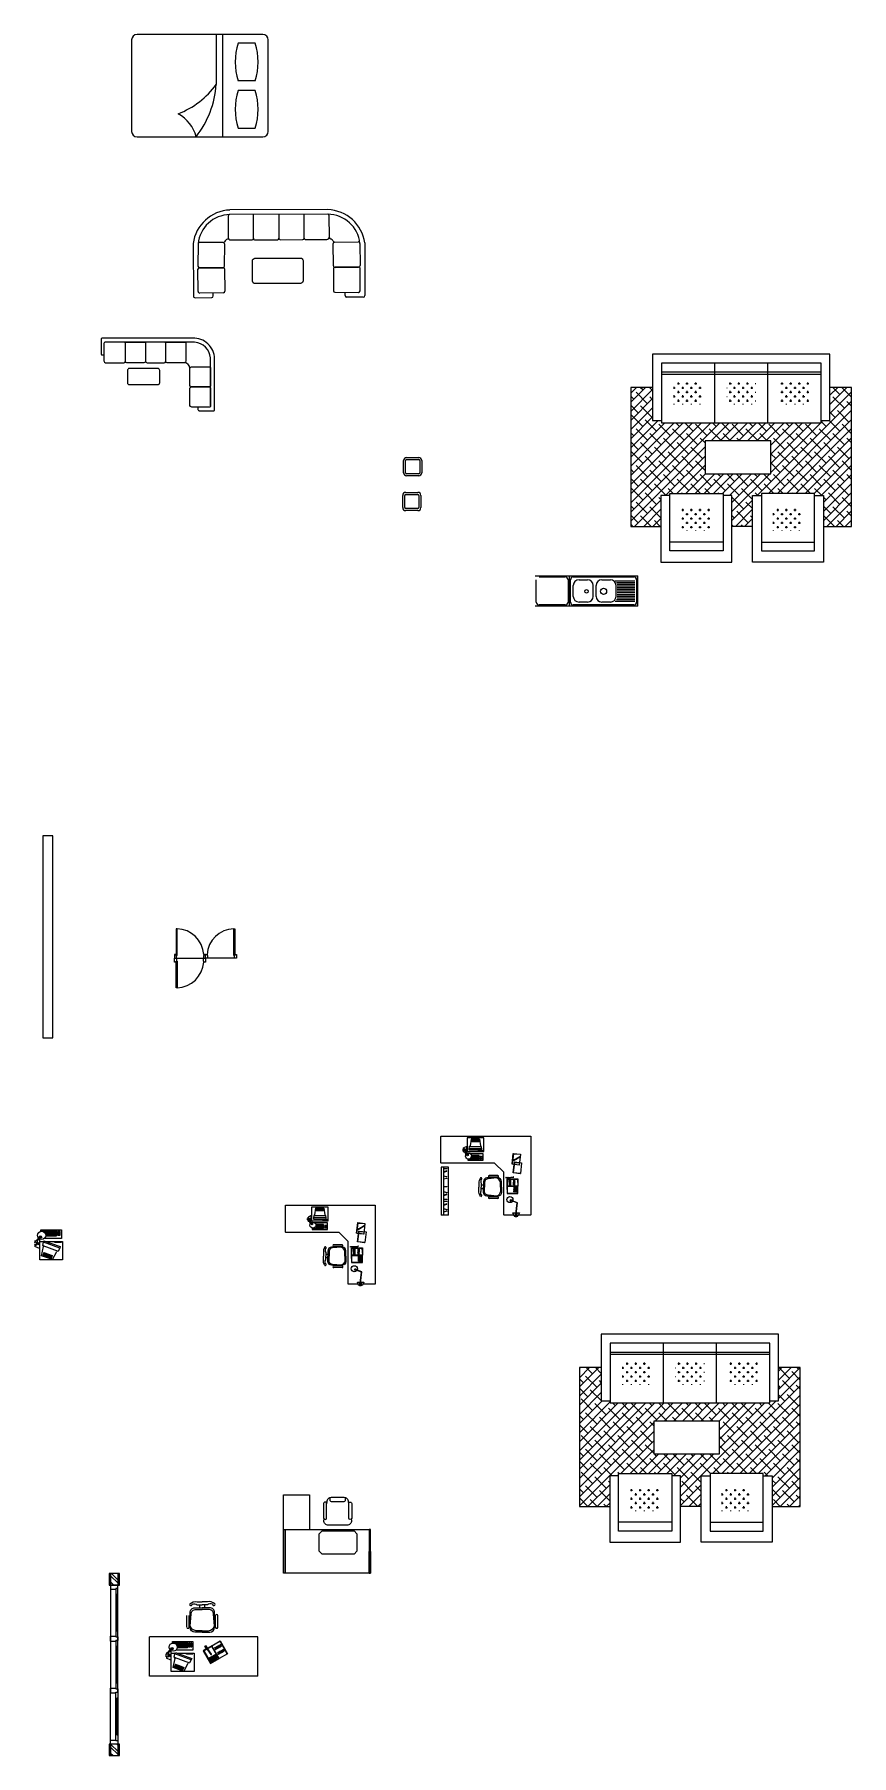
# Model space of a CAD drawing. Header units: millimetres. Extents: x -12161372 to 46643, y -9506984 to 15358.
# Drawn here: x 1799 to 3011, y 427 to 2981 of the extents above; entities that cross this region are included whole.
import ezdxf

# ---------------------------------------------------------------- set-up
doc = ezdxf.new("R2010")
doc.units = ezdxf.units.MM
for name, color, linetype, lineweight in [('arsiran', 202, 'Continuous', 0), ('dinding', 110, 'Continuous', 9), ('furniture', 7, 'Continuous', 5), ('HAT', 9, 'Continuous', 0), ('jendela', 7, 'Continuous', 15), ('pintu', 7, 'Continuous', 13)]:
    doc.layers.add(name, color=color, linetype=linetype, lineweight=lineweight)
for name, color, linetype in [('FUR', 42, 'Continuous'), ('NOITHAT', 21, 'Continuous'), ('usuk', 42, 'Continuous')]:
    doc.layers.add(name, color=color, linetype=linetype)
doc.layers.add('GRID', color=7, linetype='Continuous', plot=False)

# ---------------------------------------------------------------- blocks, each defined once
blk = doc.blocks.new('*U41')
at = {"layer": 'arsiran'}
h = blk.add_hatch(dxfattribs=at)
h.set_pattern_fill('ANSI32', color=256, angle=0.0741)
h.set_pattern_definition([(45.07412, (-2521.851, -4516.535), (-6.743899, 6.726474), []), (45.07412, (-2517.361, -4516.529), (-6.743899, 6.726474), [])])
h.paths.add_polyline_path([(0, 5.5), (0, -5.5), (17, -5.5), (17, 5.5)])
blk.add_lwpolyline([(0, -5.5), (17, -5.5), (17, 5.5), (0, 5.5)], close=True, dxfattribs=at)
at = {"layer": 'dinding'}
blk.add_lwpolyline([(0, -7.5), (17, -7.5), (17, 7.5), (0, 7.5)], close=True, dxfattribs=at)
blk = doc.blocks.new('*U37')
at = {"layer": 'arsiran'}
h = blk.add_hatch(dxfattribs=at)
h.set_pattern_fill('ANSI32', color=256)
h.set_pattern_definition([(45, (-2527.686, -4513.269), (-6.735192, 6.735192), []), (45, (-2523.196, -4513.269), (-6.735192, 6.735192), [])])
h.paths.add_polyline_path([(0, 5.5), (0, -5.5), (17, -5.5), (17, 5.5)])
blk.add_lwpolyline([(0, -5.5), (17, -5.5), (17, 5.5), (0, 5.5)], close=True, dxfattribs=at)
at = {"layer": 'dinding'}
blk.add_lwpolyline([(0, -7.5), (17, -7.5), (17, 7.5), (0, 7.5)], close=True, dxfattribs=at)
blk = doc.blocks.new('A$C190E25BD')
for points in [[(2400, 82), (2400, 30, 0.414214), (2430, 0), (2790, 0, 0.414214), (2810, 20), (2810, 1240, 0.417206), (2320, 1800), (30, 1800, 0.414214), (0, 1770), (0, 1420, 0.162278), (10, 1390), (70, 1390)], [(2710, 1311, 0.371492), (2317, 1700), (130, 1700)], [(2710, 120), (2710, 1244, 0.039865), (2710, 1311)]]:
    blk.add_lwpolyline(points, format="xyb")
for points in [[(570, 1700), (100, 1700, 0.414214), (70, 1670), (70, 1240, 0.350781), (110, 1190), (560, 1190, 0.333333), (600, 1220), (600, 1670, 0.414214)], [(630, 1700), (1070, 1700, -0.414214), (1100, 1670), (1100, 1240, -0.350781), (1060, 1190), (640, 1190, -0.333333), (600, 1220), (600, 1670, -0.414214)], [(1570, 1700), (1130, 1700, 0.414214), (1100, 1670), (1100, 1240, 0.350781), (1140, 1190), (1560, 1190, 0.333333), (1600, 1220), (1600, 1670, 0.414214)], [(1630, 1700), (2070, 1700, -0.414214), (2100, 1670), (2100, 1240, -0.350781), (2060, 1190), (1640, 1190, -0.333333), (1600, 1220), (1600, 1670, -0.414214)], [(1451, 698), (1451, 998, 0.414214), (1401, 1048), (701, 1048, 0.414214), (651, 998), (651, 698, 0.414214), (701, 648), (1401, 648, 0.414214)], [(2710, 1060), (2710, 620, -0.414214), (2680, 590), (2250, 590, -0.350781), (2200, 630), (2200, 1050, -0.333333), (2230, 1090), (2680, 1090, -0.414214)], [(2710, 560), (2710, 120, -0.414214), (2680, 90), (2250, 90, -0.350781), (2200, 130), (2200, 550, -0.333333), (2230, 590), (2680, 590, -0.414214)]]:
    blk.add_lwpolyline(points, format="xyb", close=True)
blk.add_lwpolyline([(2702, 100), (2702, 100)])
for centre, radius, start, end in [((2053, 1043), 147, 2.7526, 87.2474), ((2426, 72), 28.3, 140.3495, 158.1564)]:
    blk.add_arc(centre, radius, start, end)
blk = doc.blocks.new('A$C26D713EC')
at = {"layer": 'NOITHAT'}
for p, q in [((0, 663), (5, 1705)), ((36, 1734), (366, 1731)), ((3361, 1734), (3030, 1731)), ((3396, 663), (3391, 1705)), ((99, 1611), (95, 1171)), ((595, 1637), (129, 1641)), ((396, 1701), (395, 1639)), ((621, 1167), (625, 1607)), ((2775, 1167), (2771, 1607)), ((2801, 1637), (3267, 1641)), ((3001, 1701), (3001, 1639)), ((3298, 1611), (3301, 1171)), ((99, 670), (95, 1110)), ((125, 1141), (591, 1144)), ((595, 1141), (125, 1141)), ((125, 1141), (591, 1137)), ((595, 1141), (125, 1141)), ((621, 1114), (625, 674)), ((2775, 1114), (2771, 674)), ((2802, 1141), (3272, 1141)), ((2802, 1141), (3272, 1141)), ((3272, 1141), (2805, 1144)), ((3272, 1141), (2805, 1137)), ((3298, 670), (3301, 1110)), ((598, 644), (129, 641)), ((701, 550), (701, 122)), ((1167, 592), (751, 592)), ((1197, 562), (1197, 92)), ((1668, 592), (1227, 592)), ((1698, 92), (1698, 562)), ((2170, 592), (1728, 592)), ((2200, 562), (2200, 92)), ((2651, 592), (2230, 592)), ((2701, 122), (2701, 542)), ((2798, 644), (3267, 641)), ((730, 0), (2666, 0)), ((731, 92), (2671, 92))]:
    blk.add_line(p, q, dxfattribs=at)
blk.add_lwpolyline([(2223, 1408), (2223, 1008, -0.414214), (2173, 958), (1273, 958, -0.414214), (1223, 1008), (1223, 1408, -0.414214), (1273, 1458), (2173, 1458, -0.414214)], format="xyb", close=True, dxfattribs=at)
for centre, radius, start, end in [((35, 1704), 30, 89.5108, 179.5108), ((366, 1701), 30, 359.5108, 89.5108), ((3031, 1701), 30, 90.4892, 180.4892), ((3361, 1704), 30, 0.4892, 90.4892), ((129, 1611), 30, 89.5108, 179.5108), ((595, 1607), 30, 359.5108, 89.5108), ((2801, 1607), 30, 90.4892, 180.4892), ((3268, 1611), 30, 0.4892, 90.4892), ((125, 1171), 30, 179.5108, 269.5108), ((125, 1111), 30, 90.4892, 180.4892), ((591, 1167), 30, 269.5108, 359.5108), ((591, 1114), 30, 0.4892, 90.4892), ((2805, 1167), 30, 180.4892, 270.4892), ((2805, 1114), 30, 89.5108, 179.5108), ((3271, 1171), 30, 270.4892, 0.4892), ((3271, 1111), 30, 359.5108, 89.5108), ((761, 768), 768, 187.8649, 267.7236), ((737, 734), 642, 185.6868, 269.457), ((129, 671), 30, 180.4892, 270.4892), ((595, 674), 30, 270.4892, 0.4892), ((598, 614), 30, 27.4835, 90.4032), ((716, 675), 103, 207.4835, 250.2467), ((671, 550), 30, 0, 70.2467), ((751, 542), 50, 90, 180), ((1167, 562), 30, 0, 90), ((1227, 562), 30, 90, 180), ((1668, 562), 30, 0, 90), ((1728, 562), 30, 90, 180), ((2170, 562), 30, 0, 90), ((2230, 562), 30, 90, 180), ((2651, 542), 50, 0, 90), ((2659, 734), 642, 270.543, 354.3132), ((2635, 768), 768, 272.2764, 352.1351), ((2725, 550), 30, 109.7533, 180), ((2680, 675), 103, 289.7533, 332.5165), ((2801, 674), 30, 179.5108, 269.5108), ((2798, 614), 30, 89.5968, 152.5165), ((3268, 671), 30, 269.5108, 359.5108), ((731, 122), 30, 180, 270), ((2671, 122), 30, 270, 0)]:
    blk.add_arc(centre, radius, start, end, dxfattribs=at)
blk = doc.blocks.new('A$C526D6BB8')
at = {"layer": 'NOITHAT', "linetype": 'Continuous'}
for p, q in [((75, 450), (375, 450)), ((0, 75), (0, 375)), ((50, 75), (50, 375)), ((75, 400), (375, 400)), ((375, 50), (75, 50)), ((375, 0), (75, 0)), ((400, 375), (400, 75)), ((450, 375), (450, 75))]:
    blk.add_line(p, q, dxfattribs=at)
for centre, radius, start, end in [((75, 375), 75, 90, 180), ((375, 375), 75, 0, 90), ((75, 75), 75, 180, 270), ((75, 375), 25, 90, 180), ((75, 75), 25, 180, 270), ((375, 375), 25, 0, 90), ((375, 75), 25, 270, 0), ((375, 75), 75, 270, 0)]:
    blk.add_arc(centre, radius, start, end, dxfattribs=at)
blk = doc.blocks.new('A$C6F090124')
at = {"layer": 'NOITHAT', "linetype": 'Continuous'}
for p, q in [((75, 450), (375, 450)), ((0, 75), (0, 375)), ((50, 75), (50, 375)), ((75, 400), (375, 400)), ((375, 50), (75, 50)), ((375, 0), (75, 0)), ((400, 375), (400, 75)), ((450, 375), (450, 75))]:
    blk.add_line(p, q, dxfattribs=at)
for centre, radius, start, end in [((75, 375), 75, 90, 180), ((375, 375), 75, 0, 90), ((75, 75), 75, 180, 270), ((75, 375), 25, 90, 180), ((75, 75), 25, 180, 270), ((375, 375), 25, 0, 90), ((375, 75), 75, 270, 0), ((375, 75), 25, 270, 0)]:
    blk.add_arc(centre, radius, start, end, dxfattribs=at)
blk = doc.blocks.new('A$C3A6B05BA')
at = {"layer": 'FUR'}
for p, q in [((80, 31), (0, 31)), ((0, 31), (0, 1)), ((76, 27), (4, 27)), ((4, 27), (4, 0)), ((28, 0), (28, 27)), ((52, 0), (52, 27)), ((76, 0), (76, 27)), ((80, 1), (80, 31)), ((4, 23), (76, 23)), ((4, 22), (76, 22)), ((0, 1), (4, 1)), ((4, 0), (76, 0)), ((76, 1), (80, 1))]:
    blk.add_line(p, q, dxfattribs=at)
blk = doc.blocks.new('A$C1789677D')
at = {"layer": 'FUR'}
for p, q in [((31, 32), (1, 32)), ((1, 32), (1, 28)), ((31, 0), (31, 32)), ((0, 4), (0, 28)), ((0, 28), (26, 28)), ((22, 28), (22, 4)), ((26, 28), (26, 4)), ((26, 4), (0, 4)), ((1, 4), (1, 0)), ((1, 0), (31, 0))]:
    blk.add_line(p, q, dxfattribs=at)
blk = doc.blocks.new('A$C4B5B1C67')
at = {"layer": 'FUR'}
blk.add_line((55.51, 16.29), (46.15, 16.29), dxfattribs=at)
for points in [[(9.99, 79.69), (0, 79.69), (0, 16.29), (13.81, 16.29)], [(87.85, 16.29), (87.85, 16.29), (100.67, 16.29), (100.67, 79.66), (90.84, 79.66)]]:
    blk.add_lwpolyline(points, dxfattribs=at)
blk.add_lwpolyline([(33.89, 55.27), (33.89, 40.27), (63.89, 40.27), (63.89, 40.27), (63.89, 55.27)], close=True, dxfattribs=at)
at = {"layer": 'HAT'}
for p, q in [((19.51, 79.51), (20.29, 79.51)), ((19.8, 79.02), (19.8, 80)), ((21.28, 81.48), (22.26, 81.48)), ((21.77, 80.99), (21.77, 81.97)), ((23.25, 79.51), (24.23, 79.51)), ((23.74, 79.02), (23.74, 80)), ((25.21, 81.48), (26.2, 81.48)), ((25.71, 80.99), (25.71, 81.97)), ((27.18, 79.51), (28.17, 79.51)), ((27.67, 79.02), (27.67, 80)), ((29.15, 81.48), (30.13, 81.48)), ((29.64, 80.99), (29.64, 81.97)), ((31.12, 79.51), (32.1, 79.51)), ((31.61, 79.02), (31.61, 80)), ((43.76, 79.51), (43.91, 79.51)), ((44.89, 81.48), (45.88, 81.48)), ((45.39, 80.99), (45.39, 81.97)), ((46.86, 79.51), (47.85, 79.51)), ((47.35, 79.02), (47.35, 80)), ((48.83, 81.48), (49.81, 81.48)), ((49.32, 80.99), (49.32, 81.97)), ((50.8, 79.51), (51.78, 79.51)), ((51.29, 79.02), (51.29, 80)), ((52.77, 81.48), (53.75, 81.48)), ((53.26, 80.99), (53.26, 81.97)), ((54.73, 79.51), (55.72, 79.51)), ((55.23, 79.02), (55.23, 80)), ((56.7, 81.48), (57.01, 81.48)), ((68.51, 81.48), (69.49, 81.48)), ((69, 80.99), (69, 81.97)), ((70.48, 79.51), (71.46, 79.51)), ((70.97, 79.02), (70.97, 80)), ((72.45, 81.48), (73.43, 81.48)), ((72.94, 80.99), (72.94, 81.97)), ((74.41, 79.51), (75.4, 79.51)), ((74.91, 79.02), (74.91, 80)), ((76.38, 81.48), (77.37, 81.48)), ((76.87, 80.99), (76.87, 81.97)), ((78.35, 79.51), (79.33, 79.51)), ((78.84, 79.02), (78.84, 80)), ((80.32, 81.48), (81.26, 81.48)), ((80.81, 80.99), (80.81, 81.97)), ((19.51, 75.58), (20.29, 75.58)), ((19.8, 75.08), (19.8, 76.07)), ((19.8, 71.85), (19.8, 72.13)), ((21.28, 77.54), (22.26, 77.54)), ((21.28, 73.61), (22.26, 73.61)), ((21.77, 77.05), (21.77, 78.04)), ((21.77, 73.12), (21.77, 74.1)), ((23.25, 75.58), (24.23, 75.58)), ((23.74, 75.08), (23.74, 76.07)), ((23.74, 71.85), (23.74, 72.13)), ((25.21, 77.54), (26.2, 77.54)), ((25.21, 73.61), (26.2, 73.61)), ((25.71, 77.05), (25.71, 78.04)), ((25.71, 73.12), (25.71, 74.1)), ((27.18, 75.58), (28.17, 75.58)), ((27.67, 75.08), (27.67, 76.07)), ((27.67, 71.85), (27.67, 72.13)), ((29.15, 77.54), (30.13, 77.54)), ((29.15, 73.61), (30.13, 73.61)), ((29.64, 77.05), (29.64, 78.04)), ((29.64, 73.12), (29.64, 74.1)), ((31.12, 75.58), (32.1, 75.58)), ((31.61, 75.08), (31.61, 76.07)), ((31.61, 71.85), (31.61, 72.13)), ((43.76, 75.58), (43.91, 75.58)), ((44.89, 77.54), (45.88, 77.54)), ((44.89, 73.61), (45.88, 73.61)), ((45.39, 77.05), (45.39, 78.04)), ((45.39, 73.12), (45.39, 74.1)), ((46.86, 75.58), (47.85, 75.58)), ((47.35, 75.08), (47.35, 76.07)), ((47.35, 71.85), (47.35, 72.13)), ((48.83, 77.54), (49.81, 77.54)), ((48.83, 73.61), (49.81, 73.61)), ((49.32, 77.05), (49.32, 78.04)), ((49.32, 73.12), (49.32, 74.1)), ((50.8, 75.58), (51.78, 75.58)), ((51.29, 75.08), (51.29, 76.07)), ((51.29, 71.85), (51.29, 72.13)), ((52.77, 77.54), (53.75, 77.54)), ((52.77, 73.61), (53.75, 73.61)), ((53.26, 77.05), (53.26, 78.04)), ((53.26, 73.12), (53.26, 74.1)), ((54.73, 75.58), (55.72, 75.58)), ((55.23, 75.08), (55.23, 76.07)), ((55.23, 71.85), (55.23, 72.13)), ((56.7, 77.54), (57.01, 77.54)), ((56.7, 73.61), (57.01, 73.61)), ((68.51, 77.54), (69.49, 77.54)), ((68.51, 73.61), (69.49, 73.61)), ((69, 77.05), (69, 78.04)), ((69, 73.12), (69, 74.1)), ((70.48, 75.58), (71.46, 75.58)), ((70.97, 75.08), (70.97, 76.07)), ((70.97, 71.85), (70.97, 72.13)), ((72.45, 77.54), (73.43, 77.54)), ((72.45, 73.61), (73.43, 73.61)), ((72.94, 77.05), (72.94, 78.04)), ((72.94, 73.12), (72.94, 74.1)), ((74.41, 75.58), (75.4, 75.58)), ((74.91, 75.08), (74.91, 76.07)), ((74.91, 71.85), (74.91, 72.13)), ((76.38, 77.54), (77.37, 77.54)), ((76.38, 73.61), (77.37, 73.61)), ((76.87, 77.05), (76.87, 78.04)), ((76.87, 73.12), (76.87, 74.1)), ((78.35, 75.58), (79.33, 75.58)), ((78.84, 75.08), (78.84, 76.07)), ((78.84, 71.85), (78.84, 72.13)), ((80.32, 77.54), (81.26, 77.54)), ((80.32, 73.61), (81.26, 73.61)), ((80.81, 77.05), (80.81, 78.04)), ((80.81, 73.12), (80.81, 74.1)), ((23.32, 23.78), (24.23, 23.78)), ((23.74, 23.29), (23.74, 24.27)), ((27.18, 23.78), (28.17, 23.78)), ((27.67, 23.29), (27.67, 24.27)), ((31.12, 23.78), (32.1, 23.78)), ((31.61, 23.29), (31.61, 24.27)), ((35.05, 23.78), (36.04, 23.78)), ((35.55, 23.29), (35.55, 24.27)), ((66.54, 23.78), (67.53, 23.78)), ((67.03, 23.29), (67.03, 24.27)), ((70.48, 23.78), (71.46, 23.78)), ((70.97, 23.29), (70.97, 24.27)), ((74.41, 23.78), (75.4, 23.78)), ((74.91, 23.29), (74.91, 24.27)), ((23.32, 19.84), (24.23, 19.84)), ((23.32, 15.91), (24.23, 15.91)), ((23.74, 19.35), (23.74, 20.34)), ((23.74, 15.42), (23.74, 16.4)), ((25.21, 21.81), (26.2, 21.81)), ((25.21, 17.88), (26.2, 17.88)), ((25.71, 21.32), (25.71, 22.3)), ((25.71, 17.38), (25.71, 18.37)), ((27.18, 19.84), (28.17, 19.84)), ((27.18, 15.91), (28.17, 15.91)), ((27.67, 19.35), (27.67, 20.34)), ((27.67, 15.42), (27.67, 16.4)), ((29.15, 21.81), (30.13, 21.81)), ((29.15, 17.88), (30.13, 17.88)), ((29.64, 21.32), (29.64, 22.3)), ((29.64, 17.38), (29.64, 18.37)), ((31.12, 19.84), (32.1, 19.84)), ((31.12, 15.91), (32.1, 15.91)), ((31.61, 19.35), (31.61, 20.34)), ((31.61, 15.42), (31.61, 16.4)), ((33.09, 21.81), (34.07, 21.81)), ((33.09, 17.88), (34.07, 17.88)), ((33.58, 21.32), (33.58, 22.3)), ((33.58, 17.38), (33.58, 18.37)), ((35.05, 19.84), (36.04, 19.84)), ((35.05, 15.91), (36.04, 15.91)), ((35.55, 19.35), (35.55, 20.34)), ((35.55, 15.42), (35.55, 16.4)), ((65.02, 21.81), (65.56, 21.81)), ((65.02, 17.88), (65.56, 17.88)), ((65.07, 21.32), (65.07, 22.3)), ((65.07, 17.38), (65.07, 18.37)), ((66.54, 19.84), (67.53, 19.84)), ((66.54, 15.91), (67.53, 15.91)), ((67.03, 19.35), (67.03, 20.34)), ((67.03, 15.42), (67.03, 16.4)), ((68.51, 21.81), (69.49, 21.81)), ((68.51, 17.88), (69.49, 17.88)), ((69, 21.32), (69, 22.3)), ((69, 17.38), (69, 18.37)), ((70.48, 19.84), (71.46, 19.84)), ((70.48, 15.91), (71.46, 15.91)), ((70.97, 19.35), (70.97, 20.34)), ((70.97, 15.42), (70.97, 16.4)), ((72.45, 21.81), (73.43, 21.81)), ((72.45, 17.88), (73.43, 17.88)), ((72.94, 21.32), (72.94, 22.3)), ((72.94, 17.38), (72.94, 18.37)), ((74.41, 19.84), (75.4, 19.84)), ((74.41, 15.91), (75.4, 15.91)), ((74.91, 19.35), (74.91, 20.34)), ((74.91, 15.42), (74.91, 16.4)), ((76.38, 21.81), (77.37, 21.81)), ((76.38, 17.88), (77.37, 17.88)), ((76.87, 21.32), (76.87, 22.3)), ((76.87, 17.38), (76.87, 18.37)), ((25.71, 14.22), (25.71, 14.43)), ((29.64, 14.22), (29.64, 14.43)), ((33.58, 14.22), (33.58, 14.43)), ((65.07, 14.22), (65.07, 14.43)), ((69, 14.22), (69, 14.43)), ((72.94, 14.22), (72.94, 14.43)), ((76.87, 14.22), (76.87, 14.43))]:
    blk.add_line(p, q, dxfattribs=at)
at = {"layer": 'FUR', "xscale": 1.010526315688521, "yscale": 1.010526315688521, "zscale": 1.010526315688521}
blk.add_blockref('A$C3A6B05BA', (9.99, 63.52), dxfattribs=at)
at = {"layer": 'FUR', "yscale": 1.010526315688521}
for p, xscale, zscale, rotation in [((13.81, 31.33), 1.010526315688521, 1.010526315688521, 270), ((87.85, 31.33), -1.010526315688521, 1.010526315688421, 90)]:
    blk.add_blockref('A$C1789677D', p, dxfattribs=dict(at, xscale=xscale, zscale=zscale, rotation=rotation))
blk = doc.blocks.new('A$C0C0C0870')
at = {"layer": 'HAT'}
h = blk.add_hatch(dxfattribs=at)
h.set_pattern_fill('ANSI38,_O', color=256, scale=23.616)
h.set_pattern_definition([(45, (51.786, -901.223), (-2.087379, 2.087379), []), (135, (51.786, -901.223), (-6.262138, 2.087379), [7.38, -4.428])])
h.paths.add_polyline_path([(100.67, 79.66), (90.84, 79.66), (90.84, 64.53), (86.79, 64.53), (86.79, 63.52), (14.04, 63.52), (14.04, 64.53), (9.99, 64.53), (9.99, 79.69), (0, 79.69), (0, 16.29), (13.81, 16.29), (13.81, 30.32), (17.85, 30.32), (17.85, 31.33), (42.1, 31.33), (42.1, 30.32), (46.15, 30.32), (46.15, 16.29), (55.51, 16.29), (55.51, 30.32), (59.55, 30.32), (59.55, 31.33), (83.81, 31.33), (83.81, 30.32), (87.85, 30.32), (87.85, 16.29), (100.67, 16.29)])
h.paths.add_polyline_path([(63.89, 55.27), (63.89, 40.27), (33.89, 40.27), (33.89, 55.27)], flags=16)
at = {"layer": 'FUR'}
blk.add_blockref('A$C4B5B1C67', (0, 0), dxfattribs=at)
blk = doc.blocks.new('A$C1906664A')
for points in [[(1.1, 54.1), (58.9, 54.1), (58.9, 24.1), (1.1, 24.1), (1.1, 54.1), (1.1, 39.1), (0, 39.1), (0, 54.1)], [(0, 24.1), (1.1, 24.1), (1.1, 54.1), (0, 54.1)], [(60, 24.1), (58.9, 24.1), (58.9, 54.1), (60, 54.1)], [(9.4, 27), (9.4, 39), (11.4, 41), (33.4, 41), (35.4, 39), (35.4, 27), (33.4, 25), (11.4, 25)]]:
    blk.add_lwpolyline(points, close=True)
blk.add_lwpolyline([(60, 24.1), (60, 0), (42, 0), (42, 24.1)])
for points in [[(15, 5.1), (14, 5.1, -0.414214), (13, 6.1), (13, 16.1, -1), (15, 16.1)], [(32.4, 6.1), (32.4, 16.1, 1), (30.4, 16.1), (30.4, 5.1), (31.4, 5.1, 0.414214)]]:
    blk.add_lwpolyline(points, format="xyb", close=True)
for points in [[(13.3, 16.9), (13.2, 18, -0.414214), (16.2, 21), (29.2, 21, -0.414214), (32.2, 18), (32, 16.9)], [(15, 6.2), (15.2, 5, 0.414214), (18.2, 2), (27.2, 2, 0.414214), (30.2, 5), (30.4, 6.2)], [(28.2, 2.2), (28.2, 3.6, 0.414214), (27.2, 4.6), (18.2, 4.6, 0.414214), (17.2, 3.6), (17.2, 2.2)]]:
    blk.add_lwpolyline(points, format="xyb")

msp = doc.modelspace()

# ---------------------------------------------------------------- hatches: boundary and pattern name
at = {"layer": 'jendela'}
h = msp.add_hatch(color=256, dxfattribs=at)
h.dxf.hatch_style = 1
h.paths.add_polyline_path([(1921.79, 611.565), (1921.19, 611.565), (1921.19, 665.565), (1921.79, 665.565)])
h = msp.add_hatch(color=256, dxfattribs=at)
h.dxf.hatch_style = 1
h.paths.add_polyline_path([(1921.79, 611.565), (1921.19, 611.565), (1921.19, 665.565), (1921.79, 665.565)])
h = msp.add_hatch(color=256, dxfattribs=at)
h.dxf.hatch_style = 1
h.paths.add_polyline_path([(1921.79, 665.551), (1921.19, 665.551), (1921.19, 611.551), (1921.79, 611.551)])
h = msp.add_hatch(color=256, dxfattribs=at)
h.dxf.hatch_style = 1
h.paths.add_polyline_path([(1921.79, 665.551), (1921.19, 665.551), (1921.19, 611.551), (1921.79, 611.551)])
h = msp.add_hatch(color=256, dxfattribs=at)
h.dxf.hatch_style = 1
h.paths.add_polyline_path([(1921.795, 665.558), (1921.195, 665.558), (1921.195, 611.558), (1921.795, 611.558)])
h = msp.add_hatch(color=256, dxfattribs=at)
h.dxf.hatch_style = 1
h.paths.add_polyline_path([(1921.79, 534.565), (1921.19, 534.565), (1921.19, 588.565), (1921.79, 588.565)])
h = msp.add_hatch(color=256, dxfattribs=at)
h.dxf.hatch_style = 1
h.paths.add_polyline_path([(1921.79, 534.565), (1921.19, 534.565), (1921.19, 588.565), (1921.79, 588.565)])
h = msp.add_hatch(color=256, dxfattribs=at)
h.dxf.hatch_style = 1
h.paths.add_polyline_path([(1921.79, 588.551), (1921.19, 588.551), (1921.19, 534.551), (1921.79, 534.551)])
h = msp.add_hatch(color=256, dxfattribs=at)
h.dxf.hatch_style = 1
h.paths.add_polyline_path([(1921.79, 588.551), (1921.19, 588.551), (1921.19, 534.551), (1921.79, 534.551)])
h = msp.add_hatch(color=256, dxfattribs=at)
h.dxf.hatch_style = 1
h.paths.add_polyline_path([(1921.795, 588.558), (1921.195, 588.558), (1921.195, 534.558), (1921.795, 534.558)])
h = msp.add_hatch(color=256, dxfattribs=at)
h.dxf.hatch_style = 1
h.paths.add_polyline_path([(1921.79, 457.565), (1921.19, 457.565), (1921.19, 511.565), (1921.79, 511.565)])
h = msp.add_hatch(color=256, dxfattribs=at)
h.dxf.hatch_style = 1
h.paths.add_polyline_path([(1921.79, 457.565), (1921.19, 457.565), (1921.19, 511.565), (1921.79, 511.565)])
h = msp.add_hatch(color=256, dxfattribs=at)
h.dxf.hatch_style = 1
h.paths.add_polyline_path([(1921.79, 511.551), (1921.19, 511.551), (1921.19, 457.551), (1921.79, 457.551)])
h = msp.add_hatch(color=256, dxfattribs=at)
h.dxf.hatch_style = 1
h.paths.add_polyline_path([(1921.79, 511.551), (1921.19, 511.551), (1921.19, 457.551), (1921.79, 457.551)])
h = msp.add_hatch(color=256, dxfattribs=at)
h.dxf.hatch_style = 1
h.paths.add_polyline_path([(1921.795, 457.558), (1921.195, 457.558), (1921.195, 511.558), (1921.795, 511.558)])

# ---------------------------------------------------------------- linework, layer by layer
at = {"layer": 'dinding'}
msp.add_lwpolyline([(1826.619, 1491.565), (1826.619, 1791.565), (1811.619, 1791.565), (1811.619, 1491.565)], close=True, dxfattribs=at)
at = {"layer": 'furniture', "lineweight": 0}
for p, q in [((1943.16, 2972.52), (1943.16, 2836.751)), ((2137.696, 2980.626), (1951.266, 2980.626)), ((2068.753, 2980.626), (2068.753, 2906.416)), ((2077.967, 2980.626), (2077.967, 2828.645)), ((2126.442, 2967.679), (2100.98, 2967.679)), ((2145.802, 2836.751), (2145.802, 2972.52)), ((2126.442, 2911.665), (2100.98, 2911.665)), ((2126.442, 2897.606), (2100.98, 2897.606)), ((2100.98, 2841.591), (2126.442, 2841.591)), ((1951.266, 2828.645), (2137.696, 2828.645))]:
    msp.add_line(p, q, dxfattribs=at)
at = {"layer": 'furniture'}
for p, q in [((1808.604, 1206.946), (1839.201, 1206.946)), ((1808.604, 1204.442), (1808.604, 1206.946)), ((1810.214, 1204.544), (1810.214, 1205.336)), ((1810.214, 1205.336), (1831.149, 1205.336)), ((1831.149, 1205.336), (1831.149, 1197.284)), ((1839.201, 1206.946), (1839.201, 1194.063)), ((1799.126, 1187.995), (1801.712, 1188.848)), ((1801.712, 1183.557), (1799.126, 1184.811)), ((1799.915, 1190.163), (1806.38, 1192.296)), ((1799.915, 1190.163), (1799.915, 1188.255)), ((1799.915, 1184.428), (1799.915, 1182.202)), ((1806.38, 1179.067), (1799.915, 1182.202)), ((1801.712, 1188.848), (1801.712, 1183.557)), ((1803.122, 1192.552), (1807.728, 1196.372)), ((1803.875, 1186.458), (1803.122, 1192.552)), ((1803.464, 1191.899), (1808.147, 1195.773)), ((1804.128, 1185.773), (1803.464, 1191.899)), ((1806.38, 1192.296), (1806.38, 1179.067)), ((1807.001, 1162.066), (1807.001, 1189.442)), ((1807.001, 1189.442), (1812.796, 1189.442)), ((1809.774, 1168.331), (1812.548, 1181.768)), ((1811.433, 1183.589), (1812.44, 1188.464)), ((1811.433, 1183.589), (1834.208, 1175.299)), ((1812.44, 1188.464), (1813.218, 1190.604)), ((1836.591, 1179.674), (1812.44, 1188.464)), ((1813.218, 1190.604), (1837.37, 1181.814)), ((1839.201, 1194.063), (1814.013, 1194.063)), ((1831.149, 1197.284), (1815.773, 1197.284)), ((1816.41, 1189.442), (1840.818, 1189.442)), ((1829.546, 1187.832), (1829.546, 1189.442)), ((1839.208, 1187.832), (1829.546, 1187.832)), ((1836.591, 1179.674), (1834.208, 1175.299)), ((1837.37, 1181.814), (1836.591, 1179.674)), ((1840.818, 1189.442), (1840.818, 1162.066)), ((1840.818, 1162.066), (1807.001, 1162.066)), ((1825.672, 1162.545), (1809.774, 1168.331)), ((1811.517, 1167.697), (1813.71, 1173.72)), ((1812.203, 1167.447), (1814.396, 1173.47)), ((1812.889, 1167.197), (1815.082, 1173.221)), ((1813.576, 1166.948), (1815.768, 1172.971)), ((1814.262, 1166.698), (1816.454, 1172.721)), ((1814.948, 1166.448), (1817.14, 1172.471)), ((1815.634, 1166.198), (1817.826, 1172.222)), ((1816.32, 1165.949), (1818.512, 1171.972)), ((1817.006, 1165.699), (1819.199, 1171.722)), ((1817.692, 1165.449), (1819.885, 1171.473)), ((1818.378, 1165.199), (1820.571, 1171.223)), ((1819.065, 1164.95), (1821.257, 1170.973)), ((1819.065, 1164.95), (1821.257, 1170.973)), ((1819.751, 1164.7), (1821.943, 1170.723)), ((1820.437, 1164.45), (1822.629, 1170.474)), ((1821.123, 1164.201), (1823.315, 1170.224)), ((1821.809, 1163.951), (1824.001, 1169.974)), ((1822.495, 1163.701), (1824.687, 1169.724)), ((1823.181, 1163.451), (1825.374, 1169.475)), ((1823.867, 1163.202), (1826.06, 1169.225)), ((1825.672, 1162.545), (1832.184, 1174.622)), ((2044.358, 645.93), (2044.358, 650.213)), ((2051.66, 645.93), (2051.66, 650.213)), ((2024.868, 616.864), (2024.868, 634.181)), ((2028.387, 616.864), (2028.387, 634.181)), ((2067.632, 616.864), (2067.632, 634.181)), ((2071.15, 616.864), (2071.15, 634.181)), ((2130.202, 602.707), (1969.569, 602.707)), ((1969.569, 544.295), (1969.569, 602.707)), ((2003.583, 595.952), (2034.18, 595.952)), ((2003.583, 593.449), (2003.583, 595.952)), ((2005.193, 593.551), (2005.193, 594.342)), ((2005.193, 594.342), (2026.128, 594.342)), ((2026.128, 594.342), (2026.128, 586.29)), ((2034.18, 595.952), (2034.18, 583.069)), ((2051.799, 588.715), (2052.781, 589.399)), ((2054.296, 585.135), (2051.799, 588.715)), ((2052.781, 589.399), (2055.282, 585.813)), ((2052.791, 589.257), (2053.047, 589.435)), ((2052.791, 589.257), (2054.009, 587.51)), ((2053.047, 589.435), (2054.265, 587.688)), ((2054.009, 587.51), (2054.265, 587.688)), ((2055.378, 585.2), (2061.771, 589.049)), ((2061.771, 589.049), (2072.488, 570.255)), ((2074.29, 595.817), (2062.288, 589.344)), ((2074.581, 596.664), (2074.29, 595.817)), ((2074.29, 595.817), (2084.166, 577.954)), ((2130.202, 544.295), (2130.202, 602.707)), ((1994.105, 577.002), (1996.691, 577.855)), ((1994.105, 577.002), (1994.105, 573.817)), ((1996.691, 572.563), (1994.105, 573.817)), ((1994.894, 579.169), (2001.36, 581.302)), ((1994.894, 579.169), (1994.894, 577.262)), ((1994.894, 573.435), (1994.894, 571.208)), ((2001.36, 568.073), (1994.894, 571.208)), ((1996.691, 577.855), (1996.691, 572.563)), ((1998.102, 581.558), (2002.708, 585.378)), ((1998.854, 575.465), (1998.102, 581.558)), ((1998.443, 580.906), (2003.126, 584.78)), ((1999.107, 574.78), (1998.443, 580.906)), ((2001.36, 581.302), (2001.36, 568.073)), ((2001.98, 551.073), (2001.98, 578.449)), ((2001.98, 578.449), (2007.775, 578.449)), ((2004.753, 557.338), (2007.528, 570.775)), ((2006.412, 572.595), (2007.419, 577.471)), ((2006.412, 572.595), (2029.188, 564.306)), ((2006.497, 556.703), (2008.689, 562.727)), ((2007.183, 556.454), (2009.375, 562.477)), ((2007.419, 577.471), (2008.198, 579.611)), ((2031.571, 568.68), (2007.419, 577.471)), ((2007.869, 556.204), (2010.061, 562.227)), ((2008.198, 579.611), (2032.349, 570.82)), ((2008.555, 555.954), (2010.747, 561.977)), ((2034.18, 583.069), (2008.992, 583.069)), ((2026.128, 586.29), (2010.753, 586.29)), ((2011.39, 578.449), (2035.798, 578.449)), ((2020.651, 551.551), (2027.163, 563.628)), ((2024.525, 576.839), (2024.525, 578.449)), ((2034.188, 576.839), (2024.525, 576.839)), ((2031.571, 568.68), (2029.188, 564.306)), ((2032.349, 570.82), (2031.571, 568.68)), ((2035.798, 578.449), (2035.798, 551.073)), ((2050.088, 582.015), (2054.751, 584.823)), ((2050.088, 582.015), (2060.432, 564.42)), ((2054.456, 585.246), (2054.296, 585.135)), ((2054.456, 585.246), (2060.445, 576.656)), ((2055.282, 585.813), (2054.46, 585.24)), ((2055.055, 585.664), (2061.044, 577.074)), ((2060.432, 564.42), (2072.747, 570.402)), ((2060.445, 576.656), (2061.537, 575.795)), ((2061.537, 575.795), (2061.044, 577.074)), ((2130.202, 544.295), (1969.569, 544.295)), ((2035.798, 551.073), (2001.98, 551.073)), ((2020.651, 551.551), (2004.753, 557.338)), ((2009.241, 555.704), (2011.434, 561.728)), ((2009.927, 555.455), (2012.12, 561.478)), ((2010.613, 555.205), (2012.806, 561.228)), ((2011.3, 554.955), (2013.492, 560.979)), ((2011.986, 554.705), (2014.178, 560.729)), ((2012.672, 554.456), (2014.864, 560.479)), ((2013.358, 554.206), (2015.55, 560.229)), ((2014.044, 553.956), (2016.236, 559.98)), ((2014.044, 553.956), (2016.236, 559.98)), ((2014.73, 553.707), (2016.922, 559.73)), ((2015.416, 553.457), (2017.609, 559.48)), ((2016.102, 553.207), (2018.295, 559.23)), ((2016.788, 552.957), (2018.981, 558.981)), ((2017.475, 552.708), (2019.667, 558.731)), ((2018.161, 552.458), (2020.353, 558.481)), ((2018.847, 552.208), (2021.039, 558.232))]:
    msp.add_line(p, q, dxfattribs=at)
for points in [[(1812.02, 1204.137), (1812.02, 1204.449), (1810.982, 1204.449), (1810.982, 1204.442)], [(1813.782, 1203.071), (1813.782, 1203.456), (1813.288, 1203.456)], [(1814.872, 1201.831), (1815.317, 1201.831), (1815.317, 1202.418), (1814.43, 1202.418)], [(1815.317, 1201.037), (1815.317, 1201.47), (1815.094, 1201.47)], [(2007, 593.143), (2007, 593.456), (2005.961, 593.456), (2005.961, 593.448)], [(2008.761, 592.078), (2008.761, 592.463), (2008.268, 592.463)], [(2009.852, 590.838), (2010.297, 590.838), (2010.297, 591.425), (2009.41, 591.425)], [(2010.297, 590.044), (2010.297, 590.477), (2010.074, 590.477)], [(2054.485, 585.204), (2049.21, 582.196), (2060.061, 563.168), (2072.747, 570.402), (2061.896, 589.43), (2055.122, 585.567)]]:
    msp.add_lwpolyline(points, dxfattribs=at)
for points in [[(1813.782, 1204.449), (1812.743, 1204.449), (1812.743, 1203.862), (1813.782, 1203.862)], [(1815.317, 1204.449), (1814.279, 1204.449), (1814.279, 1203.862), (1815.317, 1203.862)], [(1815.317, 1203.456), (1814.279, 1203.456), (1814.279, 1202.869), (1815.317, 1202.869)], [(1817.079, 1204.449), (1816.04, 1204.449), (1816.04, 1203.862), (1817.079, 1203.862)], [(1817.079, 1203.456), (1816.04, 1203.456), (1816.04, 1202.869), (1817.079, 1202.869)], [(1817.079, 1202.418), (1816.04, 1202.418), (1816.04, 1201.831), (1817.079, 1201.831)], [(1817.079, 1201.47), (1816.04, 1201.47), (1816.04, 1200.884), (1817.079, 1200.884)], [(1817.079, 1200.477), (1816.04, 1200.477), (1816.04, 1199.891), (1817.079, 1199.891)], [(1818.569, 1204.449), (1817.531, 1204.449), (1817.531, 1203.862), (1818.569, 1203.862)], [(1818.569, 1203.456), (1817.531, 1203.456), (1817.531, 1202.869), (1818.569, 1202.869)], [(1818.569, 1202.418), (1817.531, 1202.418), (1817.531, 1201.831), (1818.569, 1201.831)], [(1818.569, 1201.47), (1817.531, 1201.47), (1817.531, 1200.884), (1818.569, 1200.884)], [(1818.569, 1200.477), (1817.531, 1200.477), (1817.531, 1199.891), (1818.569, 1199.891)], [(1820.331, 1204.449), (1819.292, 1204.449), (1819.292, 1203.862), (1820.331, 1203.862)], [(1820.331, 1203.456), (1819.292, 1203.456), (1819.292, 1202.869), (1820.331, 1202.869)], [(1820.331, 1202.418), (1819.292, 1202.418), (1819.292, 1201.831), (1820.331, 1201.831)], [(1820.331, 1201.47), (1819.292, 1201.47), (1819.292, 1200.884), (1820.331, 1200.884)], [(1820.331, 1200.477), (1819.292, 1200.477), (1819.292, 1199.891), (1820.331, 1199.891)], [(1821.866, 1204.449), (1820.828, 1204.449), (1820.828, 1203.862), (1821.866, 1203.862)], [(1821.866, 1203.456), (1820.828, 1203.456), (1820.828, 1202.869), (1821.866, 1202.869)], [(1821.866, 1202.418), (1820.828, 1202.418), (1820.828, 1201.831), (1821.866, 1201.831)], [(1821.866, 1201.47), (1820.828, 1201.47), (1820.828, 1200.884), (1821.866, 1200.884)], [(1821.866, 1200.477), (1820.828, 1200.477), (1820.828, 1199.891), (1821.866, 1199.891)], [(1823.628, 1204.449), (1822.589, 1204.449), (1822.589, 1203.862), (1823.628, 1203.862)], [(1823.628, 1203.456), (1822.589, 1203.456), (1822.589, 1202.869), (1823.628, 1202.869)], [(1823.628, 1202.418), (1822.589, 1202.418), (1822.589, 1201.831), (1823.628, 1201.831)], [(1823.628, 1201.47), (1822.589, 1201.47), (1822.589, 1200.884), (1823.628, 1200.884)], [(1823.628, 1200.477), (1822.589, 1200.477), (1822.589, 1199.891), (1823.628, 1199.891)], [(1825.028, 1204.449), (1823.989, 1204.449), (1823.989, 1203.862), (1825.028, 1203.862)], [(1825.028, 1203.456), (1823.989, 1203.456), (1823.989, 1202.869), (1825.028, 1202.869)], [(1825.028, 1202.418), (1823.989, 1202.418), (1823.989, 1201.831), (1825.028, 1201.831)], [(1825.028, 1201.47), (1823.989, 1201.47), (1823.989, 1200.884), (1825.028, 1200.884)], [(1825.028, 1200.477), (1823.989, 1200.477), (1823.989, 1199.891), (1825.028, 1199.891)], [(1826.789, 1204.449), (1825.75, 1204.449), (1825.75, 1203.862), (1826.789, 1203.862)], [(1826.789, 1203.456), (1825.75, 1203.456), (1825.75, 1202.869), (1826.789, 1202.869)], [(1826.789, 1202.418), (1825.75, 1202.418), (1825.75, 1201.831), (1826.789, 1201.831)], [(1826.789, 1201.47), (1825.75, 1201.47), (1825.75, 1200.884), (1826.789, 1200.884)], [(1826.789, 1200.477), (1825.75, 1200.477), (1825.75, 1199.891), (1826.789, 1199.891)], [(1828.325, 1204.449), (1827.286, 1204.449), (1827.286, 1203.862), (1828.325, 1203.862)], [(1828.325, 1203.456), (1827.286, 1203.456), (1827.286, 1202.869), (1828.325, 1202.869)], [(1828.325, 1202.418), (1827.286, 1202.418), (1827.286, 1201.831), (1828.325, 1201.831)], [(1828.325, 1201.47), (1827.286, 1201.47), (1827.286, 1200.884), (1828.325, 1200.884)], [(1828.325, 1200.477), (1827.286, 1200.477), (1827.286, 1199.891), (1828.325, 1199.891)], [(1830.086, 1204.449), (1829.047, 1204.449), (1829.047, 1203.862), (1830.086, 1203.862)], [(1830.086, 1203.456), (1829.047, 1203.456), (1829.047, 1202.869), (1830.086, 1202.869)], [(1830.086, 1202.418), (1829.047, 1202.418), (1829.047, 1201.831), (1830.086, 1201.831)], [(1830.086, 1201.47), (1829.047, 1201.47), (1829.047, 1200.884), (1830.086, 1200.884)], [(1830.086, 1200.477), (1829.047, 1200.477), (1829.047, 1199.891), (1830.086, 1199.891)], [(1834.106, 1204.449), (1833.067, 1204.449), (1833.067, 1203.862), (1834.106, 1203.862)], [(1834.106, 1203.456), (1833.067, 1203.456), (1833.067, 1202.869), (1834.106, 1202.869)], [(1834.106, 1202.418), (1833.067, 1202.418), (1833.067, 1201.831), (1834.106, 1201.831)], [(1834.106, 1201.47), (1833.067, 1201.47), (1833.067, 1200.884), (1834.106, 1200.884)], [(1834.106, 1200.477), (1833.067, 1200.477), (1833.067, 1199.891), (1834.106, 1199.891)], [(1835.641, 1204.449), (1834.603, 1204.449), (1834.603, 1203.862), (1835.641, 1203.862)], [(1835.641, 1203.456), (1834.603, 1203.456), (1834.603, 1202.869), (1835.641, 1202.869)], [(1835.641, 1202.418), (1834.603, 1202.418), (1834.603, 1201.831), (1835.641, 1201.831)], [(1835.641, 1201.47), (1834.603, 1201.47), (1834.603, 1200.884), (1835.641, 1200.884)], [(1835.641, 1200.477), (1834.603, 1200.477), (1834.603, 1199.891), (1835.641, 1199.891)], [(1837.403, 1204.449), (1836.364, 1204.449), (1836.364, 1203.862), (1837.403, 1203.862)], [(1837.403, 1203.456), (1836.364, 1203.456), (1836.364, 1202.869), (1837.403, 1202.869)], [(1837.403, 1202.418), (1836.364, 1202.418), (1836.364, 1201.831), (1837.403, 1201.831)], [(1837.403, 1201.47), (1836.364, 1201.47), (1836.364, 1200.884), (1837.403, 1200.884)], [(1837.403, 1200.477), (1836.364, 1200.477), (1836.364, 1199.891), (1837.403, 1199.891)], [(1817.079, 1199.439), (1816.04, 1199.439), (1816.04, 1198.852), (1817.079, 1198.852)], [(1818.569, 1199.439), (1817.531, 1199.439), (1817.531, 1198.852), (1818.569, 1198.852)], [(1820.331, 1199.439), (1819.292, 1199.439), (1819.292, 1198.852), (1820.331, 1198.852)], [(1821.866, 1199.439), (1820.828, 1199.439), (1820.828, 1198.852), (1821.866, 1198.852)], [(1823.628, 1199.439), (1822.589, 1199.439), (1822.589, 1198.852), (1823.628, 1198.852)], [(1825.028, 1199.439), (1823.989, 1199.439), (1823.989, 1198.852), (1825.028, 1198.852)], [(1826.789, 1199.439), (1825.75, 1199.439), (1825.75, 1198.852), (1826.789, 1198.852)], [(1828.325, 1199.439), (1827.286, 1199.439), (1827.286, 1198.852), (1828.325, 1198.852)], [(1830.086, 1199.439), (1829.047, 1199.439), (1829.047, 1198.852), (1830.086, 1198.852)], [(1834.106, 1199.439), (1833.067, 1199.439), (1833.067, 1198.852), (1834.106, 1198.852)], [(1835.641, 1199.439), (1834.603, 1199.439), (1834.603, 1198.852), (1835.641, 1198.852)], [(1837.403, 1199.439), (1836.364, 1199.439), (1836.364, 1198.852), (1837.403, 1198.852)], [(2008.761, 593.456), (2007.723, 593.456), (2007.723, 592.869), (2008.761, 592.869)], [(2010.297, 593.456), (2009.258, 593.456), (2009.258, 592.869), (2010.297, 592.869)], [(2010.297, 592.463), (2009.258, 592.463), (2009.258, 591.876), (2010.297, 591.876)], [(2012.058, 593.456), (2011.02, 593.456), (2011.02, 592.869), (2012.058, 592.869)], [(2012.058, 592.463), (2011.02, 592.463), (2011.02, 591.876), (2012.058, 591.876)], [(2012.058, 591.425), (2011.02, 591.425), (2011.02, 590.838), (2012.058, 590.838)], [(2012.058, 590.477), (2011.02, 590.477), (2011.02, 589.89), (2012.058, 589.89)], [(2012.058, 589.484), (2011.02, 589.484), (2011.02, 588.897), (2012.058, 588.897)], [(2012.058, 588.446), (2011.02, 588.446), (2011.02, 587.859), (2012.058, 587.859)], [(2013.549, 593.456), (2012.51, 593.456), (2012.51, 592.869), (2013.549, 592.869)], [(2013.549, 592.463), (2012.51, 592.463), (2012.51, 591.876), (2013.549, 591.876)], [(2013.549, 591.425), (2012.51, 591.425), (2012.51, 590.838), (2013.549, 590.838)], [(2013.549, 590.477), (2012.51, 590.477), (2012.51, 589.89), (2013.549, 589.89)], [(2013.549, 589.484), (2012.51, 589.484), (2012.51, 588.897), (2013.549, 588.897)], [(2013.549, 588.446), (2012.51, 588.446), (2012.51, 587.859), (2013.549, 587.859)], [(2015.31, 593.456), (2014.271, 593.456), (2014.271, 592.869), (2015.31, 592.869)], [(2015.31, 592.463), (2014.271, 592.463), (2014.271, 591.876), (2015.31, 591.876)], [(2015.31, 591.425), (2014.271, 591.425), (2014.271, 590.838), (2015.31, 590.838)], [(2015.31, 590.477), (2014.271, 590.477), (2014.271, 589.89), (2015.31, 589.89)], [(2015.31, 589.484), (2014.271, 589.484), (2014.271, 588.897), (2015.31, 588.897)], [(2015.31, 588.446), (2014.271, 588.446), (2014.271, 587.859), (2015.31, 587.859)], [(2016.846, 593.456), (2015.807, 593.456), (2015.807, 592.869), (2016.846, 592.869)], [(2016.846, 592.463), (2015.807, 592.463), (2015.807, 591.876), (2016.846, 591.876)], [(2016.846, 591.425), (2015.807, 591.425), (2015.807, 590.838), (2016.846, 590.838)], [(2016.846, 590.477), (2015.807, 590.477), (2015.807, 589.89), (2016.846, 589.89)], [(2016.846, 589.484), (2015.807, 589.484), (2015.807, 588.897), (2016.846, 588.897)], [(2016.846, 588.446), (2015.807, 588.446), (2015.807, 587.859), (2016.846, 587.859)], [(2018.607, 593.456), (2017.568, 593.456), (2017.568, 592.869), (2018.607, 592.869)], [(2018.607, 592.463), (2017.568, 592.463), (2017.568, 591.876), (2018.607, 591.876)], [(2018.607, 591.425), (2017.568, 591.425), (2017.568, 590.838), (2018.607, 590.838)], [(2018.607, 590.477), (2017.568, 590.477), (2017.568, 589.89), (2018.607, 589.89)], [(2018.607, 589.484), (2017.568, 589.484), (2017.568, 588.897), (2018.607, 588.897)], [(2018.607, 588.446), (2017.568, 588.446), (2017.568, 587.859), (2018.607, 587.859)], [(2020.007, 593.456), (2018.969, 593.456), (2018.969, 592.869), (2020.007, 592.869)], [(2020.007, 592.463), (2018.969, 592.463), (2018.969, 591.876), (2020.007, 591.876)], [(2020.007, 591.425), (2018.969, 591.425), (2018.969, 590.838), (2020.007, 590.838)], [(2020.007, 590.477), (2018.969, 590.477), (2018.969, 589.89), (2020.007, 589.89)], [(2020.007, 589.484), (2018.969, 589.484), (2018.969, 588.897), (2020.007, 588.897)], [(2020.007, 588.446), (2018.969, 588.446), (2018.969, 587.859), (2020.007, 587.859)], [(2021.769, 593.456), (2020.73, 593.456), (2020.73, 592.869), (2021.769, 592.869)], [(2021.769, 592.463), (2020.73, 592.463), (2020.73, 591.876), (2021.769, 591.876)], [(2021.769, 591.425), (2020.73, 591.425), (2020.73, 590.838), (2021.769, 590.838)], [(2021.769, 590.477), (2020.73, 590.477), (2020.73, 589.89), (2021.769, 589.89)], [(2021.769, 589.484), (2020.73, 589.484), (2020.73, 588.897), (2021.769, 588.897)], [(2021.769, 588.446), (2020.73, 588.446), (2020.73, 587.859), (2021.769, 587.859)], [(2023.304, 593.456), (2022.266, 593.456), (2022.266, 592.869), (2023.304, 592.869)], [(2023.304, 592.463), (2022.266, 592.463), (2022.266, 591.876), (2023.304, 591.876)], [(2023.304, 591.425), (2022.266, 591.425), (2022.266, 590.838), (2023.304, 590.838)], [(2023.304, 590.477), (2022.266, 590.477), (2022.266, 589.89), (2023.304, 589.89)], [(2023.304, 589.484), (2022.266, 589.484), (2022.266, 588.897), (2023.304, 588.897)], [(2023.304, 588.446), (2022.266, 588.446), (2022.266, 587.859), (2023.304, 587.859)], [(2025.066, 593.456), (2024.027, 593.456), (2024.027, 592.869), (2025.066, 592.869)], [(2025.066, 592.463), (2024.027, 592.463), (2024.027, 591.876), (2025.066, 591.876)], [(2025.066, 591.425), (2024.027, 591.425), (2024.027, 590.838), (2025.066, 590.838)], [(2025.066, 590.477), (2024.027, 590.477), (2024.027, 589.89), (2025.066, 589.89)], [(2025.066, 589.484), (2024.027, 589.484), (2024.027, 588.897), (2025.066, 588.897)], [(2025.066, 588.446), (2024.027, 588.446), (2024.027, 587.859), (2025.066, 587.859)], [(2029.085, 593.456), (2028.047, 593.456), (2028.047, 592.869), (2029.085, 592.869)], [(2029.085, 592.463), (2028.047, 592.463), (2028.047, 591.876), (2029.085, 591.876)], [(2029.085, 591.425), (2028.047, 591.425), (2028.047, 590.838), (2029.085, 590.838)], [(2029.085, 590.477), (2028.047, 590.477), (2028.047, 589.89), (2029.085, 589.89)], [(2029.085, 589.484), (2028.047, 589.484), (2028.047, 588.897), (2029.085, 588.897)], [(2029.085, 588.446), (2028.047, 588.446), (2028.047, 587.859), (2029.085, 587.859)], [(2030.621, 593.456), (2029.582, 593.456), (2029.582, 592.869), (2030.621, 592.869)], [(2030.621, 592.463), (2029.582, 592.463), (2029.582, 591.876), (2030.621, 591.876)], [(2030.621, 591.425), (2029.582, 591.425), (2029.582, 590.838), (2030.621, 590.838)], [(2030.621, 590.477), (2029.582, 590.477), (2029.582, 589.89), (2030.621, 589.89)], [(2030.621, 589.484), (2029.582, 589.484), (2029.582, 588.897), (2030.621, 588.897)], [(2030.621, 588.446), (2029.582, 588.446), (2029.582, 587.859), (2030.621, 587.859)], [(2032.382, 593.456), (2031.344, 593.456), (2031.344, 592.869), (2032.382, 592.869)], [(2032.382, 592.463), (2031.344, 592.463), (2031.344, 591.876), (2032.382, 591.876)], [(2032.382, 591.425), (2031.344, 591.425), (2031.344, 590.838), (2032.382, 590.838)], [(2032.382, 590.477), (2031.344, 590.477), (2031.344, 589.89), (2032.382, 589.89)], [(2032.382, 589.484), (2031.344, 589.484), (2031.344, 588.897), (2032.382, 588.897)], [(2032.382, 588.446), (2031.344, 588.446), (2031.344, 587.859), (2032.382, 587.859)], [(2061.896, 589.43), (2074.581, 596.664), (2085.432, 577.636), (2072.747, 570.402)]]:
    msp.add_lwpolyline(points, close=True, dxfattribs=at)
for points in [[(2029.434, 651.754, -0.20706567), (2040.538, 654.935), (2048.009, 654.935)], [(2048.009, 609.569), (2037.057, 609.569, -0.41421356), (2029.755, 616.87), (2029.755, 638.775, -0.41837619), (2037.057, 645.93), (2048.009, 645.93)], [(2048.009, 611.865), (2038.695, 611.865, -0.28027969), (2029.755, 619.166), (2031.394, 636.393, -0.41837619), (2038.695, 643.549), (2048.009, 643.549)], [(2032.746, 651.091, -0.21457838), (2040.508, 650.213), (2048.009, 650.213)], [(2066.584, 651.754, 0.20706567), (2055.48, 654.935), (2048.009, 654.935)], [(2063.272, 651.091, 0.21457838), (2055.51, 650.213), (2048.009, 650.213)], [(2048.009, 609.569), (2058.961, 609.569, 0.41421356), (2066.263, 616.87), (2066.263, 638.775, 0.41837619), (2058.961, 645.93), (2048.009, 645.93)], [(2048.009, 611.865), (2057.323, 611.865, 0.28027969), (2066.263, 619.166), (2064.625, 636.393, 0.41837619), (2057.323, 643.549), (2048.009, 643.549)]]:
    msp.add_lwpolyline(points, format="xyb", dxfattribs=at)
for centre, radius in [((1809.791, 1198.462), 6.097), ((1804.001, 1186.116), 1.84), ((1807.984, 1196.114), 1.84), ((2004.77, 587.468), 6.097), ((1998.981, 575.122), 1.84), ((2002.963, 585.121), 1.84)]:
    msp.add_circle(centre, radius, dxfattribs=at)
at = {"layer": 'furniture', "lineweight": 0}
for centre, radius, start, end in [((1951.266, 2972.52), 8.106, 90, 180), ((2191.283, 2939.672), 94.546, 162.768704, 197.231296), ((2036.139, 2939.672), 94.546, 342.768704, 17.231296), ((2137.696, 2972.52), 8.106, 0, 90), ((1966.381, 2980.636), 126.446, 291.348472, 324.057918), ((1925.47, 2916.853), 143.663, 322.121347, 355.834124), ((2191.283, 2869.599), 94.546, 162.768704, 197.231296), ((2036.139, 2869.599), 94.546, 342.768704, 17.231296), ((1985.295, 2814.571), 55.387, 14.720065, 60.686325), ((1951.266, 2836.751), 8.106, 180, 270), ((2137.696, 2836.751), 8.106, 270, 0)]:
    msp.add_arc(centre, radius, start, end, dxfattribs=at)
at = {"layer": 'furniture'}
for centre, radius, start, end in [((1804.001, 1186.116), 0.365, 110.236198, 290.236198), ((1807.938, 1196.073), 0.365, 304.975118, 124.975118), ((1810.953, 1182.043), 1.619, 346.43376, 72.748041), ((2030.977, 650.857), 1.784, 149.822799, 7.534847), ((2065.042, 650.857), 1.784, 172.465153, 30.177201), ((2026.63, 617.185), 1.786, 190.578063, 349.641962), ((2069.391, 634.181), 1.759, 0, 180), ((2069.394, 617.191), 1.786, 190.358038, 349.421937), ((1998.981, 575.122), 0.365, 110.236198, 290.236198), ((2002.917, 585.079), 0.365, 304.975118, 124.975118), ((2005.932, 571.049), 1.619, 346.43376, 72.748041)]:
    msp.add_arc(centre, radius, start, end, dxfattribs=at)
for points in [[(2066.199, 586.268), (2066.802, 586.72), (2067.08, 586.986), (2067.633, 587.181), (2067.892, 587.449), (2068.445, 587.644), (2068.657, 587.993), (2069.303, 588.025), (2069.434, 588.328), (2070.195, 588.534), (2070.326, 588.837), (2070.845, 588.905), (2070.941, 589.08), (2072.191, 589.541), (2072.241, 589.798), (2072.678, 589.819), (2073.606, 590.456), (2073.86, 590.386), (2073.91, 590.642), (2074.2, 590.7), (2074.316, 590.874), (2074.887, 591.217), (2075.163, 591.464), (2075.452, 591.522), (2075.522, 591.776), (2075.65, 591.742), (2075.731, 591.788)], [(2066.499, 585.129), (2067.102, 585.581), (2067.38, 585.847), (2067.933, 586.042), (2068.192, 586.31), (2068.745, 586.505), (2068.957, 586.854), (2069.603, 586.886), (2069.734, 587.189), (2070.495, 587.395), (2070.626, 587.698), (2071.145, 587.766), (2071.241, 587.941), (2072.491, 588.403), (2072.541, 588.659), (2072.978, 588.68), (2073.906, 589.317), (2074.16, 589.247), (2074.21, 589.504), (2074.5, 589.561), (2074.616, 589.735), (2075.187, 590.078), (2075.463, 590.325), (2075.752, 590.383), (2075.822, 590.638), (2075.949, 590.603), (2076.031, 590.649)], [(2067.147, 583.84), (2067.75, 584.291), (2068.028, 584.557), (2068.581, 584.752), (2068.84, 585.02), (2069.393, 585.215), (2069.605, 585.564), (2070.251, 585.597), (2070.382, 585.9), (2071.143, 586.106), (2071.274, 586.409), (2071.793, 586.476), (2071.889, 586.652), (2073.139, 587.113), (2073.189, 587.37), (2073.626, 587.391), (2074.554, 588.027), (2074.808, 587.958), (2074.858, 588.214), (2075.148, 588.272), (2075.264, 588.445), (2075.835, 588.789), (2076.111, 589.036), (2076.4, 589.093), (2076.47, 589.348), (2076.597, 589.313), (2076.679, 589.36)], [(2058.312, 571.292), (2058.915, 571.744), (2059.194, 572.01), (2059.747, 572.205), (2060.005, 572.473), (2060.558, 572.668), (2060.771, 573.017), (2061.416, 573.049), (2061.547, 573.352), (2062.309, 573.558), (2062.44, 573.861), (2062.958, 573.929), (2063.054, 574.104), (2064.305, 574.566), (2064.354, 574.822), (2064.791, 574.843), (2065.719, 575.48), (2065.974, 575.41), (2066.024, 575.666), (2066.314, 575.724), (2066.43, 575.898), (2067.001, 576.241), (2067.276, 576.488), (2067.566, 576.546), (2067.636, 576.801), (2067.763, 576.766), (2067.844, 576.812)], [(2058.612, 570.154), (2059.215, 570.605), (2059.494, 570.871), (2060.047, 571.066), (2060.305, 571.334), (2060.858, 571.529), (2061.07, 571.878), (2061.716, 571.911), (2061.847, 572.213), (2062.609, 572.42), (2062.74, 572.722), (2063.258, 572.79), (2063.354, 572.965), (2064.604, 573.427), (2064.654, 573.683), (2065.091, 573.704), (2066.019, 574.341), (2066.274, 574.271), (2066.324, 574.528), (2066.613, 574.585), (2066.73, 574.759), (2067.301, 575.103), (2067.576, 575.349), (2067.866, 575.407), (2067.935, 575.662), (2068.063, 575.627), (2068.144, 575.673)], [(2059.26, 568.864), (2059.863, 569.315), (2060.142, 569.582), (2060.695, 569.776), (2060.953, 570.044), (2061.506, 570.239), (2061.718, 570.588), (2062.364, 570.621), (2062.495, 570.924), (2063.257, 571.13), (2063.388, 571.433), (2063.906, 571.5), (2064.002, 571.676), (2065.252, 572.137), (2065.302, 572.394), (2065.739, 572.415), (2066.667, 573.051), (2066.922, 572.982), (2066.972, 573.238), (2067.261, 573.296), (2067.378, 573.47), (2067.949, 573.813), (2068.224, 574.06), (2068.514, 574.117), (2068.583, 574.372), (2068.711, 574.337), (2068.792, 574.384)], [(2060.107, 568.299), (2060.71, 568.75), (2060.988, 569.016), (2061.541, 569.211), (2061.8, 569.479), (2062.353, 569.674), (2062.565, 570.023), (2063.211, 570.056), (2063.342, 570.359), (2064.103, 570.565), (2064.234, 570.868), (2064.753, 570.935), (2064.849, 571.11), (2066.099, 571.572), (2066.149, 571.829), (2066.586, 571.85), (2067.514, 572.486), (2067.768, 572.417), (2067.818, 572.673), (2068.108, 572.731), (2068.224, 572.904), (2068.795, 573.248), (2069.071, 573.495), (2069.36, 573.552), (2069.43, 573.807), (2069.557, 573.772), (2069.639, 573.819)], [(2060.407, 567.16), (2061.01, 567.611), (2061.288, 567.878), (2061.841, 568.073), (2062.1, 568.34), (2062.653, 568.535), (2062.865, 568.884), (2063.51, 568.917), (2063.642, 569.22), (2064.403, 569.426), (2064.534, 569.729), (2065.052, 569.796), (2065.149, 569.972), (2066.399, 570.433), (2066.449, 570.69), (2066.886, 570.711), (2067.813, 571.347), (2068.068, 571.278), (2068.118, 571.534), (2068.408, 571.592), (2068.524, 571.766), (2069.095, 572.109), (2069.37, 572.356), (2069.66, 572.414), (2069.73, 572.668), (2069.857, 572.633), (2069.939, 572.68)], [(2061.055, 565.871), (2061.658, 566.322), (2061.936, 566.588), (2062.489, 566.783), (2062.748, 567.051), (2063.301, 567.246), (2063.513, 567.595), (2064.158, 567.627), (2064.29, 567.93), (2065.051, 568.137), (2065.182, 568.439), (2065.7, 568.507), (2065.797, 568.682), (2067.047, 569.144), (2067.097, 569.4), (2067.534, 569.421), (2068.461, 570.058), (2068.716, 569.988), (2068.766, 570.245), (2069.056, 570.302), (2069.172, 570.476), (2069.743, 570.819), (2070.018, 571.066), (2070.308, 571.124), (2070.378, 571.379), (2070.505, 571.344), (2070.587, 571.39)], [(2070.464, 579.095), (2071.067, 579.547), (2071.345, 579.813), (2071.899, 580.008), (2072.157, 580.276), (2072.71, 580.47), (2072.922, 580.82), (2073.568, 580.852), (2073.699, 581.155), (2074.461, 581.361), (2074.592, 581.664), (2075.11, 581.731), (2075.206, 581.907), (2076.456, 582.368), (2076.506, 582.625), (2076.943, 582.646), (2077.871, 583.283), (2078.126, 583.213), (2078.176, 583.469), (2078.465, 583.527), (2078.581, 583.701), (2079.153, 584.044), (2079.428, 584.291), (2079.718, 584.349), (2079.787, 584.603), (2079.915, 584.569), (2079.996, 584.615)], [(2070.764, 577.956), (2071.367, 578.408), (2071.645, 578.674), (2072.198, 578.869), (2072.457, 579.137), (2073.01, 579.332), (2073.222, 579.681), (2073.868, 579.713), (2073.999, 580.016), (2074.761, 580.222), (2074.892, 580.525), (2075.41, 580.593), (2075.506, 580.768), (2076.756, 581.23), (2076.806, 581.486), (2077.243, 581.507), (2078.171, 582.144), (2078.426, 582.074), (2078.476, 582.331), (2078.765, 582.388), (2078.881, 582.562), (2079.453, 582.905), (2079.728, 583.152), (2080.017, 583.21), (2080.087, 583.465), (2080.215, 583.43), (2080.296, 583.476)], [(2071.412, 576.667), (2072.015, 577.118), (2072.293, 577.384), (2072.846, 577.579), (2073.105, 577.847), (2073.658, 578.042), (2073.87, 578.391), (2074.516, 578.424), (2074.647, 578.727), (2075.409, 578.933), (2075.54, 579.236), (2076.058, 579.303), (2076.154, 579.478), (2077.404, 579.94), (2077.454, 580.197), (2077.891, 580.218), (2078.819, 580.854), (2079.074, 580.785), (2079.124, 581.041), (2079.413, 581.099), (2079.529, 581.272), (2080.101, 581.616), (2080.376, 581.863), (2080.665, 581.92), (2080.735, 582.175), (2080.863, 582.14), (2080.944, 582.187)]]:
    msp.add_spline(points, degree=3, dxfattribs=at)
at = {"layer": 'GRID'}
for p, q in [((2440.151, 1330.504), (2435.394, 1328.198)), ((2435.394, 1326.56), (2435.394, 1328.198)), ((2440.151, 1320.772), (2440.151, 1330.504)), ((2465.488, 1343.012), (2440.607, 1343.012)), ((2440.607, 1343.012), (2440.607, 1322.871)), ((2443.838, 1330.506), (2443.307, 1326.882)), ((2443.838, 1330.506), (2461.669, 1330.506)), ((2446.53, 1341.472), (2445.067, 1331.484)), ((2458.977, 1341.472), (2446.53, 1341.472)), ((2447.895, 1341.472), (2447.895, 1336.756)), ((2448.432, 1341.472), (2448.432, 1336.756)), ((2448.969, 1341.472), (2448.969, 1336.756)), ((2449.506, 1341.472), (2449.506, 1336.756)), ((2450.044, 1341.472), (2450.044, 1336.756)), ((2450.581, 1341.472), (2450.581, 1336.756)), ((2451.118, 1341.472), (2451.118, 1336.756)), ((2451.655, 1341.472), (2451.655, 1336.756)), ((2452.192, 1341.472), (2452.192, 1336.756)), ((2452.73, 1341.472), (2452.73, 1336.756)), ((2453.267, 1341.472), (2453.267, 1336.756)), ((2453.804, 1341.472), (2453.804, 1336.756)), ((2453.804, 1341.472), (2453.804, 1336.756)), ((2454.341, 1341.472), (2454.341, 1336.756)), ((2454.878, 1341.472), (2454.878, 1336.756)), ((2455.416, 1341.472), (2455.416, 1336.756)), ((2455.953, 1341.472), (2455.953, 1336.756)), ((2456.49, 1341.472), (2456.49, 1336.756)), ((2457.027, 1341.472), (2457.027, 1336.756)), ((2457.564, 1341.472), (2457.564, 1336.756)), ((2458.977, 1341.472), (2460.44, 1331.484)), ((2462.216, 1326.882), (2461.669, 1330.506)), ((2465.488, 1322.871), (2465.488, 1343.012)), ((2436.716, 1327.201), (2434.814, 1326.278)), ((2434.814, 1323.935), (2434.814, 1326.278)), ((2434.814, 1323.935), (2436.716, 1323.308)), ((2435.394, 1322.341), (2435.394, 1323.744)), ((2435.394, 1322.341), (2440.151, 1320.772)), ((2436.716, 1323.308), (2436.716, 1327.201)), ((2438.308, 1325.066), (2437.754, 1320.583)), ((2437.754, 1320.583), (2441.143, 1317.773)), ((2438.494, 1325.57), (2438.005, 1321.063)), ((2438.005, 1321.063), (2441.451, 1318.213)), ((2440.607, 1322.871), (2465.488, 1322.871)), ((2441.787, 1311.835), (2441.787, 1309.993)), ((2441.787, 1309.993), (2464.298, 1309.993)), ((2442.972, 1311.76), (2442.972, 1311.178)), ((2442.972, 1311.178), (2458.374, 1311.178)), ((2462.216, 1326.882), (2443.307, 1326.882)), ((2443.307, 1326.882), (2443.307, 1325.206)), ((2443.307, 1325.206), (2462.216, 1325.206)), ((2464.298, 1319.471), (2445.767, 1319.471)), ((2458.374, 1317.102), (2447.062, 1317.102)), ((2464.304, 1324.055), (2457.195, 1324.055)), ((2457.195, 1324.055), (2457.195, 1322.871)), ((2458.374, 1311.178), (2458.374, 1317.102)), ((2462.216, 1325.206), (2462.216, 1326.882)), ((2464.298, 1309.993), (2464.298, 1319.471)), ((2464.304, 1322.871), (2464.304, 1324.055)), ((2481.433, 1305.563), (2494.863, 1292.143)), ((2507.845, 1304.495), (2507.304, 1304.118)), ((2507.845, 1304.495), (2509.727, 1319.393)), ((2507.845, 1304.495), (2517.784, 1303.133)), ((2509.113, 1320.132), (2509.727, 1319.393)), ((2509.179, 1310.194), (2510.504, 1311.031)), ((2509.301, 1310), (2509.179, 1310.194)), ((2509.196, 1309.998), (2511.916, 1311.715)), ((2509.666, 1309.253), (2509.196, 1309.998)), ((2509.301, 1310), (2510.626, 1310.837)), ((2509.441, 1291.915), (2511.324, 1306.813)), ((2512.381, 1310.967), (2509.666, 1309.253)), ((2509.727, 1319.393), (2519.789, 1318.926)), ((2510.626, 1310.837), (2510.504, 1311.031)), ((2510.71, 1307.552), (2511.324, 1306.813)), ((2511.324, 1306.813), (2521.386, 1306.346)), ((2511.916, 1311.715), (2512.31, 1311.092)), ((2512.018, 1311.543), (2518.533, 1315.657)), ((2512.305, 1311.089), (2518.819, 1315.202)), ((2512.305, 1311.089), (2512.381, 1310.967)), ((2517.784, 1303.133), (2517.979, 1302.922)), ((2519.489, 1315.976), (2518.533, 1315.657)), ((2518.819, 1315.202), (2519.489, 1315.976)), ((2402.048, 1299.777), (2402.048, 1228.59)), ((2412.828, 1299.777), (2402.048, 1299.777)), ((2406.248, 1228.59), (2406.248, 1299.777)), ((2412.828, 1228.59), (2412.828, 1299.777)), ((2486.202, 1287.246), (2473.462, 1287.246)), ((2486.202, 1284.657), (2473.462, 1284.657)), ((2498.189, 1284.436), (2501.392, 1284.727)), ((2498.268, 1283.559), (2498.189, 1284.436)), ((2498.262, 1284.619), (2499.823, 1284.761)), ((2498.283, 1284.391), (2498.262, 1284.619)), ((2501.466, 1283.85), (2498.268, 1283.559)), ((2498.283, 1284.391), (2499.844, 1284.532)), ((2499.844, 1284.532), (2499.823, 1284.761)), ((2499.896, 1282.342), (2500.331, 1281.847)), ((2500.331, 1281.847), (2500.094, 1271.817)), ((2500.331, 1281.847), (2515.347, 1281.649)), ((2501.392, 1284.727), (2501.459, 1283.993)), ((2501.405, 1284.528), (2509.078, 1285.225)), ((2501.453, 1283.993), (2509.126, 1284.69)), ((2501.453, 1283.993), (2501.466, 1283.85)), ((2508.9, 1291.538), (2509.441, 1291.915)), ((2510.075, 1285.074), (2509.078, 1285.225)), ((2509.126, 1284.69), (2510.075, 1285.074)), ((2509.441, 1291.915), (2519.381, 1290.553)), ((2516.011, 1282.342), (2515.347, 1281.649)), ((2515.347, 1281.649), (2516.011, 1271.598)), ((2519.381, 1290.553), (2519.576, 1290.342)), ((2464.817, 1272.906), (2461.666, 1272.906)), ((2464.817, 1267.534), (2461.666, 1267.534)), ((2486.202, 1255.783), (2473.462, 1255.783)), ((2486.202, 1253.195), (2473.462, 1253.195)), ((2500.094, 1271.817), (2499.905, 1271.6)), ((2500.331, 1261.349), (2500.094, 1271.379)), ((2500.094, 1271.379), (2516.011, 1271.379)), ((2500.331, 1261.349), (2515.347, 1261.547)), ((2515.347, 1261.547), (2516.011, 1271.598)), ((2209.463, 1227.929), (2204.706, 1225.623)), ((2209.463, 1218.196), (2209.463, 1227.929)), ((2234.8, 1240.437), (2209.919, 1240.437)), ((2209.919, 1240.437), (2209.919, 1220.295)), ((2213.149, 1227.93), (2212.618, 1224.306)), ((2213.149, 1227.93), (2230.981, 1227.93)), ((2215.841, 1238.896), (2214.378, 1228.908)), ((2228.289, 1238.896), (2215.841, 1238.896)), ((2217.206, 1238.896), (2217.206, 1234.18)), ((2217.743, 1238.896), (2217.743, 1234.18)), ((2218.281, 1238.896), (2218.281, 1234.18)), ((2218.818, 1238.896), (2218.818, 1234.18)), ((2219.355, 1238.896), (2219.355, 1234.18)), ((2219.892, 1238.896), (2219.892, 1234.18)), ((2220.429, 1238.896), (2220.429, 1234.18)), ((2220.967, 1238.896), (2220.967, 1234.18)), ((2221.504, 1238.896), (2221.504, 1234.18)), ((2222.041, 1238.896), (2222.041, 1234.18)), ((2222.578, 1238.896), (2222.578, 1234.18)), ((2223.115, 1238.896), (2223.115, 1234.18)), ((2223.115, 1238.896), (2223.115, 1234.18)), ((2223.653, 1238.896), (2223.653, 1234.18)), ((2224.19, 1238.896), (2224.19, 1234.18)), ((2224.727, 1238.896), (2224.727, 1234.18)), ((2225.264, 1238.896), (2225.264, 1234.18)), ((2225.801, 1238.896), (2225.801, 1234.18)), ((2226.339, 1238.896), (2226.339, 1234.18)), ((2226.876, 1238.896), (2226.876, 1234.18)), ((2228.289, 1238.896), (2229.752, 1228.908)), ((2231.527, 1224.306), (2230.981, 1227.93)), ((2234.8, 1220.295), (2234.8, 1240.437)), ((2412.828, 1228.59), (2402.048, 1228.59)), ((2514.703, 1246.713), (2505.594, 1250.102)), ((2515.183, 1246.964), (2506.035, 1250.41)), ((2508.593, 1231.83), (2518.326, 1231.83)), ((2510.163, 1227.073), (2508.593, 1231.83)), ((2510.163, 1227.073), (2511.566, 1227.073)), ((2511.13, 1228.395), (2515.023, 1228.395)), ((2511.757, 1226.492), (2511.13, 1228.395)), ((2511.757, 1226.492), (2514.1, 1226.492)), ((2512.888, 1229.986), (2514.703, 1246.713)), ((2513.392, 1230.172), (2515.183, 1246.964)), ((2515.023, 1228.395), (2514.1, 1226.492)), ((2514.382, 1227.073), (2516.02, 1227.073)), ((2518.326, 1231.83), (2516.02, 1227.073)), ((2206.028, 1224.626), (2204.125, 1223.703)), ((2204.125, 1221.36), (2204.125, 1223.703)), ((2204.125, 1221.36), (2206.028, 1220.732)), ((2204.706, 1223.985), (2204.706, 1225.623)), ((2204.706, 1219.766), (2204.706, 1221.169)), ((2204.706, 1219.766), (2209.463, 1218.196)), ((2206.028, 1220.732), (2206.028, 1224.626)), ((2207.619, 1222.491), (2207.066, 1218.008)), ((2207.066, 1218.008), (2210.454, 1215.197)), ((2207.805, 1222.995), (2207.317, 1218.488)), ((2207.317, 1218.488), (2210.762, 1215.637)), ((2209.919, 1220.295), (2234.8, 1220.295)), ((2211.098, 1209.259), (2211.098, 1207.417)), ((2211.098, 1207.417), (2233.61, 1207.417)), ((2212.283, 1209.184), (2212.283, 1208.602)), ((2212.283, 1208.602), (2227.686, 1208.602)), ((2231.527, 1224.306), (2212.618, 1224.306)), ((2212.618, 1224.306), (2212.618, 1222.631)), ((2212.618, 1222.631), (2231.527, 1222.631)), ((2233.61, 1216.896), (2215.078, 1216.896)), ((2227.686, 1214.526), (2216.373, 1214.526)), ((2233.615, 1221.48), (2226.506, 1221.48)), ((2226.506, 1221.48), (2226.506, 1220.295)), ((2227.686, 1208.602), (2227.686, 1214.526)), ((2231.527, 1222.631), (2231.527, 1224.306)), ((2233.61, 1207.417), (2233.61, 1216.896)), ((2233.615, 1220.295), (2233.615, 1221.48)), ((2250.745, 1202.988), (2264.175, 1189.568)), ((2277.156, 1201.92), (2276.615, 1201.542)), ((2277.156, 1201.92), (2279.039, 1216.818)), ((2277.156, 1201.92), (2287.096, 1200.558)), ((2278.424, 1217.556), (2279.039, 1216.818)), ((2278.49, 1207.619), (2279.815, 1208.455)), ((2278.612, 1207.425), (2278.49, 1207.619)), ((2278.508, 1207.422), (2281.228, 1209.14)), ((2278.978, 1206.678), (2278.508, 1207.422)), ((2278.612, 1207.425), (2279.937, 1208.261)), ((2278.753, 1189.34), (2280.635, 1204.238)), ((2281.693, 1208.392), (2278.978, 1206.678)), ((2279.039, 1216.818), (2289.1, 1216.35)), ((2279.937, 1208.261), (2279.815, 1208.455)), ((2280.021, 1204.977), (2280.635, 1204.238)), ((2280.635, 1204.238), (2290.697, 1203.77)), ((2281.228, 1209.14), (2281.621, 1208.517)), ((2281.329, 1208.968), (2287.844, 1213.081)), ((2281.616, 1208.514), (2288.131, 1212.627)), ((2281.616, 1208.514), (2281.693, 1208.392)), ((2287.096, 1200.558), (2287.291, 1200.346)), ((2288.8, 1213.401), (2287.844, 1213.081)), ((2288.131, 1212.627), (2288.8, 1213.401)), ((2255.514, 1184.67), (2242.773, 1184.67)), ((2255.514, 1182.082), (2242.773, 1182.082)), ((2267.5, 1181.861), (2270.704, 1182.152)), ((2267.58, 1180.984), (2267.5, 1181.861)), ((2267.574, 1182.044), (2269.134, 1182.185)), ((2267.595, 1181.815), (2267.574, 1182.044)), ((2270.778, 1181.274), (2267.58, 1180.984)), ((2267.595, 1181.815), (2269.155, 1181.957)), ((2269.155, 1181.957), (2269.134, 1182.185)), ((2269.207, 1179.767), (2269.643, 1179.272)), ((2269.643, 1179.272), (2269.405, 1169.242)), ((2269.643, 1179.272), (2284.658, 1179.073)), ((2270.704, 1182.152), (2270.77, 1181.418)), ((2270.716, 1181.952), (2278.389, 1182.649)), ((2270.765, 1181.417), (2278.438, 1182.114)), ((2270.765, 1181.417), (2270.778, 1181.274)), ((2278.212, 1188.963), (2278.753, 1189.34)), ((2279.386, 1182.499), (2278.389, 1182.649)), ((2278.438, 1182.114), (2279.386, 1182.499)), ((2278.753, 1189.34), (2288.692, 1187.978)), ((2285.323, 1179.767), (2284.658, 1179.073)), ((2284.658, 1179.073), (2285.323, 1169.023)), ((2288.692, 1187.978), (2288.887, 1187.766)), ((2234.128, 1170.331), (2230.977, 1170.331)), ((2234.128, 1164.959), (2230.977, 1164.959)), ((2255.514, 1153.208), (2242.773, 1153.208)), ((2255.514, 1150.62), (2242.773, 1150.62)), ((2269.405, 1169.242), (2269.217, 1169.024)), ((2269.643, 1158.774), (2269.405, 1168.804)), ((2269.405, 1168.804), (2285.323, 1168.804)), ((2269.643, 1158.774), (2284.658, 1158.972)), ((2284.658, 1158.972), (2285.323, 1169.023)), ((2284.014, 1144.138), (2274.906, 1147.527)), ((2284.494, 1144.389), (2275.346, 1147.835)), ((2277.905, 1129.254), (2287.638, 1129.254)), ((2279.474, 1124.497), (2277.905, 1129.254)), ((2279.474, 1124.497), (2280.877, 1124.497)), ((2280.441, 1125.82), (2284.334, 1125.82)), ((2281.069, 1123.917), (2280.441, 1125.82)), ((2281.069, 1123.917), (2283.411, 1123.917)), ((2282.199, 1127.411), (2284.014, 1144.138)), ((2282.703, 1127.597), (2284.494, 1144.389)), ((2284.334, 1125.82), (2283.411, 1123.917)), ((2283.693, 1124.497), (2285.331, 1124.497)), ((2287.638, 1129.254), (2285.331, 1124.497))]:
    msp.add_line(p, q, dxfattribs=at)
for points in [[(2481.433, 1305.563), (2402.428, 1305.563, -0.41421356), (2401.891, 1306.1), (2401.891, 1345.315, -0.41421356), (2402.428, 1345.853), (2495.4, 1345.853)], [(2495.4, 1345.853), (2534.616, 1345.853, -0.41421356), (2535.153, 1345.315), (2535.153, 1229.127, -0.41421356), (2534.616, 1228.59), (2516.755, 1228.59)], [(2460.533, 1283.886, 0.20706567), (2458.192, 1275.717), (2458.192, 1270.22)], [(2461.02, 1281.45, 0.21457838), (2461.666, 1275.739), (2461.666, 1270.22)], [(2491.569, 1270.22), (2491.569, 1278.278, 0.41421356), (2486.197, 1283.65), (2470.081, 1283.65, 0.41837619), (2464.817, 1278.278), (2464.817, 1270.22)], [(2489.88, 1270.22), (2489.88, 1277.073, 0.28027969), (2484.508, 1283.65), (2471.834, 1282.445, 0.41837619), (2466.569, 1277.073), (2466.569, 1270.22)], [(2509.662, 1228.59), (2495.4, 1228.59, -0.41421356), (2494.863, 1229.127), (2494.863, 1292.143)], [(2460.533, 1256.554, -0.20706567), (2458.192, 1264.724), (2458.192, 1270.22)], [(2461.02, 1258.991, -0.21457838), (2461.666, 1264.702), (2461.666, 1270.22)], [(2491.569, 1270.22), (2491.569, 1262.162, -0.41421356), (2486.197, 1256.79), (2470.081, 1256.79, -0.41837619), (2464.817, 1262.162), (2464.817, 1270.22)], [(2489.88, 1270.22), (2489.88, 1263.368, -0.28027969), (2484.508, 1256.79), (2471.834, 1257.996, -0.41837619), (2466.569, 1263.368), (2466.569, 1270.22)], [(2250.745, 1202.988), (2171.74, 1202.988, -0.41421356), (2171.203, 1203.525), (2171.203, 1242.74, -0.41421356), (2171.74, 1243.277), (2264.712, 1243.277)], [(2264.712, 1243.277), (2303.927, 1243.277, -0.41421356), (2304.464, 1242.74), (2304.464, 1126.552, -0.41421356), (2303.927, 1126.015), (2286.067, 1126.015)], [(2229.844, 1181.311, 0.20706567), (2227.503, 1173.141), (2227.503, 1167.645)], [(2230.332, 1178.875, 0.21457838), (2230.977, 1173.164), (2230.977, 1167.645)], [(2260.881, 1167.645), (2260.881, 1175.703, 0.41421356), (2255.509, 1181.075), (2239.393, 1181.075, 0.41837619), (2234.128, 1175.703), (2234.128, 1167.645)], [(2259.192, 1167.645), (2259.192, 1174.498, 0.28027969), (2253.82, 1181.075), (2241.145, 1179.87, 0.41837619), (2235.881, 1174.498), (2235.881, 1167.645)], [(2278.973, 1126.015), (2264.712, 1126.015, -0.41421356), (2264.175, 1126.552), (2264.175, 1189.568)], [(2229.844, 1153.979, -0.20706567), (2227.503, 1162.149), (2227.503, 1167.645)], [(2230.332, 1156.415, -0.21457838), (2230.977, 1162.126), (2230.977, 1167.645)], [(2260.881, 1167.645), (2260.881, 1159.587, -0.41421356), (2255.509, 1154.215), (2239.393, 1154.215, -0.41837619), (2234.128, 1159.587), (2234.128, 1167.645)], [(2259.192, 1167.645), (2259.192, 1160.792, -0.28027969), (2253.82, 1154.215), (2241.145, 1155.42, -0.41837619), (2235.881, 1160.792), (2235.881, 1167.645)]]:
    msp.add_lwpolyline(points, format="xyb", dxfattribs=at)
for points in [[(2444.301, 1312.06), (2444.301, 1311.83), (2443.537, 1311.83), (2443.537, 1311.835)], [(2445.597, 1312.843), (2445.597, 1312.56), (2445.234, 1312.56)], [(2446.399, 1313.756), (2446.726, 1313.756), (2446.726, 1313.324), (2446.074, 1313.324)], [(2446.726, 1314.34), (2446.726, 1314.021), (2446.562, 1314.021)], [(2406.248, 1297.848), (2410.608, 1297.848), (2410.608, 1297.373), (2406.248, 1297.373)], [(2406.248, 1292.189), (2410.539, 1293.559), (2410.444, 1294.025), (2406.248, 1292.685)], [(2406.248, 1286.966), (2410.539, 1285.595), (2410.444, 1285.13), (2406.248, 1286.47)], [(2406.248, 1282.237), (2410.526, 1283.395), (2410.608, 1282.927), (2406.248, 1281.747)], [(2406.248, 1271.153), (2410.608, 1271.153), (2410.608, 1270.678), (2406.248, 1270.678)], [(2406.248, 1263.397), (2410.42, 1262.064), (2410.325, 1261.599), (2406.248, 1262.901)], [(2406.248, 1257.894), (2410.776, 1259.34), (2410.681, 1259.805), (2406.248, 1258.39)], [(2406.248, 1252.389), (2410.608, 1252.389), (2410.608, 1251.914), (2406.248, 1251.914)], [(2406.248, 1249.182), (2410.608, 1249.182), (2410.608, 1248.707), (2406.248, 1248.707)], [(2406.248, 1243.523), (2410.539, 1244.894), (2410.444, 1245.359), (2406.248, 1244.019)], [(2406.248, 1238.3), (2410.539, 1236.93), (2410.444, 1236.464), (2406.248, 1237.804)], [(2406.248, 1233.571), (2410.526, 1234.729), (2410.608, 1234.261), (2406.248, 1233.081)], [(2213.612, 1209.484), (2213.612, 1209.254), (2212.848, 1209.254), (2212.848, 1209.26)], [(2214.908, 1210.268), (2214.908, 1209.985), (2214.545, 1209.985)], [(2215.71, 1211.18), (2216.038, 1211.18), (2216.038, 1210.749), (2215.385, 1210.749)], [(2216.038, 1211.765), (2216.038, 1211.446), (2215.874, 1211.446)]]:
    msp.add_lwpolyline(points, dxfattribs=at)
for points in [[(2445.597, 1311.83), (2444.832, 1311.83), (2444.832, 1312.261), (2445.597, 1312.261)], [(2446.726, 1312.56), (2445.962, 1312.56), (2445.962, 1312.992), (2446.726, 1312.992)], [(2446.726, 1311.83), (2445.962, 1311.83), (2445.962, 1312.261), (2446.726, 1312.261)], [(2448.022, 1315.516), (2447.258, 1315.516), (2447.258, 1315.947), (2448.022, 1315.947)], [(2448.022, 1314.752), (2447.258, 1314.752), (2447.258, 1315.184), (2448.022, 1315.184)], [(2448.022, 1314.021), (2447.258, 1314.021), (2447.258, 1314.453), (2448.022, 1314.453)], [(2448.022, 1313.324), (2447.258, 1313.324), (2447.258, 1313.756), (2448.022, 1313.756)], [(2448.022, 1312.56), (2447.258, 1312.56), (2447.258, 1312.992), (2448.022, 1312.992)], [(2448.022, 1311.83), (2447.258, 1311.83), (2447.258, 1312.261), (2448.022, 1312.261)], [(2449.119, 1315.516), (2448.355, 1315.516), (2448.355, 1315.947), (2449.119, 1315.947)], [(2449.119, 1314.752), (2448.355, 1314.752), (2448.355, 1315.184), (2449.119, 1315.184)], [(2449.119, 1314.021), (2448.355, 1314.021), (2448.355, 1314.453), (2449.119, 1314.453)], [(2449.119, 1313.324), (2448.355, 1313.324), (2448.355, 1313.756), (2449.119, 1313.756)], [(2449.119, 1312.56), (2448.355, 1312.56), (2448.355, 1312.992), (2449.119, 1312.992)], [(2449.119, 1311.83), (2448.355, 1311.83), (2448.355, 1312.261), (2449.119, 1312.261)], [(2450.415, 1315.516), (2449.651, 1315.516), (2449.651, 1315.947), (2450.415, 1315.947)], [(2450.415, 1314.752), (2449.651, 1314.752), (2449.651, 1315.184), (2450.415, 1315.184)], [(2450.415, 1314.021), (2449.651, 1314.021), (2449.651, 1314.453), (2450.415, 1314.453)], [(2450.415, 1313.324), (2449.651, 1313.324), (2449.651, 1313.756), (2450.415, 1313.756)], [(2450.415, 1312.56), (2449.651, 1312.56), (2449.651, 1312.992), (2450.415, 1312.992)], [(2450.415, 1311.83), (2449.651, 1311.83), (2449.651, 1312.261), (2450.415, 1312.261)], [(2451.545, 1315.516), (2450.78, 1315.516), (2450.78, 1315.947), (2451.545, 1315.947)], [(2451.545, 1314.752), (2450.78, 1314.752), (2450.78, 1315.184), (2451.545, 1315.184)], [(2451.545, 1314.021), (2450.78, 1314.021), (2450.78, 1314.453), (2451.545, 1314.453)], [(2451.545, 1313.324), (2450.78, 1313.324), (2450.78, 1313.756), (2451.545, 1313.756)], [(2451.545, 1312.56), (2450.78, 1312.56), (2450.78, 1312.992), (2451.545, 1312.992)], [(2451.545, 1311.83), (2450.78, 1311.83), (2450.78, 1312.261), (2451.545, 1312.261)], [(2452.841, 1315.516), (2452.076, 1315.516), (2452.076, 1315.947), (2452.841, 1315.947)], [(2452.841, 1314.752), (2452.076, 1314.752), (2452.076, 1315.184), (2452.841, 1315.184)], [(2452.841, 1314.021), (2452.076, 1314.021), (2452.076, 1314.453), (2452.841, 1314.453)], [(2452.841, 1313.324), (2452.076, 1313.324), (2452.076, 1313.756), (2452.841, 1313.756)], [(2452.841, 1312.56), (2452.076, 1312.56), (2452.076, 1312.992), (2452.841, 1312.992)], [(2452.841, 1311.83), (2452.076, 1311.83), (2452.076, 1312.261), (2452.841, 1312.261)], [(2453.871, 1315.516), (2453.106, 1315.516), (2453.106, 1315.947), (2453.871, 1315.947)], [(2453.871, 1314.752), (2453.106, 1314.752), (2453.106, 1315.184), (2453.871, 1315.184)], [(2453.871, 1314.021), (2453.106, 1314.021), (2453.106, 1314.453), (2453.871, 1314.453)], [(2453.871, 1313.324), (2453.106, 1313.324), (2453.106, 1313.756), (2453.871, 1313.756)], [(2453.871, 1312.56), (2453.106, 1312.56), (2453.106, 1312.992), (2453.871, 1312.992)], [(2453.871, 1311.83), (2453.106, 1311.83), (2453.106, 1312.261), (2453.871, 1312.261)], [(2455.167, 1315.516), (2454.402, 1315.516), (2454.402, 1315.947), (2455.167, 1315.947)], [(2455.167, 1314.752), (2454.402, 1314.752), (2454.402, 1315.184), (2455.167, 1315.184)], [(2455.167, 1314.021), (2454.402, 1314.021), (2454.402, 1314.453), (2455.167, 1314.453)], [(2455.167, 1313.324), (2454.402, 1313.324), (2454.402, 1313.756), (2455.167, 1313.756)], [(2455.167, 1312.56), (2454.402, 1312.56), (2454.402, 1312.992), (2455.167, 1312.992)], [(2455.167, 1311.83), (2454.402, 1311.83), (2454.402, 1312.261), (2455.167, 1312.261)], [(2456.296, 1315.516), (2455.532, 1315.516), (2455.532, 1315.947), (2456.296, 1315.947)], [(2456.296, 1314.752), (2455.532, 1314.752), (2455.532, 1315.184), (2456.296, 1315.184)], [(2456.296, 1314.021), (2455.532, 1314.021), (2455.532, 1314.453), (2456.296, 1314.453)], [(2456.296, 1313.324), (2455.532, 1313.324), (2455.532, 1313.756), (2456.296, 1313.756)], [(2456.296, 1312.56), (2455.532, 1312.56), (2455.532, 1312.992), (2456.296, 1312.992)], [(2456.296, 1311.83), (2455.532, 1311.83), (2455.532, 1312.261), (2456.296, 1312.261)], [(2457.592, 1315.516), (2456.828, 1315.516), (2456.828, 1315.947), (2457.592, 1315.947)], [(2457.592, 1314.752), (2456.828, 1314.752), (2456.828, 1315.184), (2457.592, 1315.184)], [(2457.592, 1314.021), (2456.828, 1314.021), (2456.828, 1314.453), (2457.592, 1314.453)], [(2457.592, 1313.324), (2456.828, 1313.324), (2456.828, 1313.756), (2457.592, 1313.756)], [(2457.592, 1312.56), (2456.828, 1312.56), (2456.828, 1312.992), (2457.592, 1312.992)], [(2457.592, 1311.83), (2456.828, 1311.83), (2456.828, 1312.261), (2457.592, 1312.261)], [(2460.55, 1315.516), (2459.785, 1315.516), (2459.785, 1315.947), (2460.55, 1315.947)], [(2460.55, 1314.752), (2459.785, 1314.752), (2459.785, 1315.184), (2460.55, 1315.184)], [(2460.55, 1314.021), (2459.785, 1314.021), (2459.785, 1314.453), (2460.55, 1314.453)], [(2460.55, 1313.324), (2459.785, 1313.324), (2459.785, 1313.756), (2460.55, 1313.756)], [(2460.55, 1312.56), (2459.785, 1312.56), (2459.785, 1312.992), (2460.55, 1312.992)], [(2460.55, 1311.83), (2459.785, 1311.83), (2459.785, 1312.261), (2460.55, 1312.261)], [(2461.679, 1315.516), (2460.915, 1315.516), (2460.915, 1315.947), (2461.679, 1315.947)], [(2461.679, 1314.752), (2460.915, 1314.752), (2460.915, 1315.184), (2461.679, 1315.184)], [(2461.679, 1314.021), (2460.915, 1314.021), (2460.915, 1314.453), (2461.679, 1314.453)], [(2461.679, 1313.324), (2460.915, 1313.324), (2460.915, 1313.756), (2461.679, 1313.756)], [(2461.679, 1312.56), (2460.915, 1312.56), (2460.915, 1312.992), (2461.679, 1312.992)], [(2461.679, 1311.83), (2460.915, 1311.83), (2460.915, 1312.261), (2461.679, 1312.261)], [(2462.975, 1315.516), (2462.211, 1315.516), (2462.211, 1315.947), (2462.975, 1315.947)], [(2462.975, 1314.752), (2462.211, 1314.752), (2462.211, 1315.184), (2462.975, 1315.184)], [(2462.975, 1314.021), (2462.211, 1314.021), (2462.211, 1314.453), (2462.975, 1314.453)], [(2462.975, 1313.324), (2462.211, 1313.324), (2462.211, 1313.756), (2462.975, 1313.756)], [(2462.975, 1312.56), (2462.211, 1312.56), (2462.211, 1312.992), (2462.975, 1312.992)], [(2462.975, 1311.83), (2462.211, 1311.83), (2462.211, 1312.261), (2462.975, 1312.261)], [(2517.98, 1302.912), (2507.304, 1304.118), (2509.113, 1320.132), (2519.789, 1318.926)], [(2519.576, 1290.332), (2508.9, 1291.538), (2510.71, 1307.552), (2521.386, 1306.346)], [(2499.896, 1271.598), (2499.896, 1282.342), (2516.011, 1282.342), (2516.011, 1271.598)], [(2499.896, 1271.598), (2499.896, 1260.854), (2516.011, 1260.854), (2516.011, 1271.598)], [(2214.908, 1209.254), (2214.144, 1209.254), (2214.144, 1209.686), (2214.908, 1209.686)], [(2216.038, 1209.985), (2215.274, 1209.985), (2215.274, 1210.417), (2216.038, 1210.417)], [(2216.038, 1209.254), (2215.274, 1209.254), (2215.274, 1209.686), (2216.038, 1209.686)], [(2217.334, 1212.94), (2216.57, 1212.94), (2216.57, 1213.372), (2217.334, 1213.372)], [(2217.334, 1212.177), (2216.57, 1212.177), (2216.57, 1212.608), (2217.334, 1212.608)], [(2217.334, 1211.446), (2216.57, 1211.446), (2216.57, 1211.878), (2217.334, 1211.878)], [(2217.334, 1210.749), (2216.57, 1210.749), (2216.57, 1211.18), (2217.334, 1211.18)], [(2217.334, 1209.985), (2216.57, 1209.985), (2216.57, 1210.417), (2217.334, 1210.417)], [(2217.334, 1209.254), (2216.57, 1209.254), (2216.57, 1209.686), (2217.334, 1209.686)], [(2218.43, 1212.94), (2217.666, 1212.94), (2217.666, 1213.372), (2218.43, 1213.372)], [(2218.43, 1212.177), (2217.666, 1212.177), (2217.666, 1212.608), (2218.43, 1212.608)], [(2218.43, 1211.446), (2217.666, 1211.446), (2217.666, 1211.878), (2218.43, 1211.878)], [(2218.43, 1210.749), (2217.666, 1210.749), (2217.666, 1211.18), (2218.43, 1211.18)], [(2218.43, 1209.985), (2217.666, 1209.985), (2217.666, 1210.417), (2218.43, 1210.417)], [(2218.43, 1209.254), (2217.666, 1209.254), (2217.666, 1209.686), (2218.43, 1209.686)], [(2219.726, 1212.94), (2218.962, 1212.94), (2218.962, 1213.372), (2219.726, 1213.372)], [(2219.726, 1212.177), (2218.962, 1212.177), (2218.962, 1212.608), (2219.726, 1212.608)], [(2219.726, 1211.446), (2218.962, 1211.446), (2218.962, 1211.878), (2219.726, 1211.878)], [(2219.726, 1210.749), (2218.962, 1210.749), (2218.962, 1211.18), (2219.726, 1211.18)], [(2219.726, 1209.985), (2218.962, 1209.985), (2218.962, 1210.417), (2219.726, 1210.417)], [(2219.726, 1209.254), (2218.962, 1209.254), (2218.962, 1209.686), (2219.726, 1209.686)], [(2220.856, 1212.94), (2220.092, 1212.94), (2220.092, 1213.372), (2220.856, 1213.372)], [(2220.856, 1212.177), (2220.092, 1212.177), (2220.092, 1212.608), (2220.856, 1212.608)], [(2220.856, 1211.446), (2220.092, 1211.446), (2220.092, 1211.878), (2220.856, 1211.878)], [(2220.856, 1210.749), (2220.092, 1210.749), (2220.092, 1211.18), (2220.856, 1211.18)], [(2220.856, 1209.985), (2220.092, 1209.985), (2220.092, 1210.417), (2220.856, 1210.417)], [(2220.856, 1209.254), (2220.092, 1209.254), (2220.092, 1209.686), (2220.856, 1209.686)], [(2222.152, 1212.94), (2221.388, 1212.94), (2221.388, 1213.372), (2222.152, 1213.372)], [(2222.152, 1212.177), (2221.388, 1212.177), (2221.388, 1212.608), (2222.152, 1212.608)], [(2222.152, 1211.446), (2221.388, 1211.446), (2221.388, 1211.878), (2222.152, 1211.878)], [(2222.152, 1210.749), (2221.388, 1210.749), (2221.388, 1211.18), (2222.152, 1211.18)], [(2222.152, 1209.985), (2221.388, 1209.985), (2221.388, 1210.417), (2222.152, 1210.417)], [(2222.152, 1209.254), (2221.388, 1209.254), (2221.388, 1209.686), (2222.152, 1209.686)], [(2223.182, 1212.94), (2222.418, 1212.94), (2222.418, 1213.372), (2223.182, 1213.372)], [(2223.182, 1212.177), (2222.418, 1212.177), (2222.418, 1212.608), (2223.182, 1212.608)], [(2223.182, 1211.446), (2222.418, 1211.446), (2222.418, 1211.878), (2223.182, 1211.878)], [(2223.182, 1210.749), (2222.418, 1210.749), (2222.418, 1211.18), (2223.182, 1211.18)], [(2223.182, 1209.985), (2222.418, 1209.985), (2222.418, 1210.417), (2223.182, 1210.417)], [(2223.182, 1209.254), (2222.418, 1209.254), (2222.418, 1209.686), (2223.182, 1209.686)], [(2224.478, 1212.94), (2223.714, 1212.94), (2223.714, 1213.372), (2224.478, 1213.372)], [(2224.478, 1212.177), (2223.714, 1212.177), (2223.714, 1212.608), (2224.478, 1212.608)], [(2224.478, 1211.446), (2223.714, 1211.446), (2223.714, 1211.878), (2224.478, 1211.878)], [(2224.478, 1210.749), (2223.714, 1210.749), (2223.714, 1211.18), (2224.478, 1211.18)], [(2224.478, 1209.985), (2223.714, 1209.985), (2223.714, 1210.417), (2224.478, 1210.417)], [(2224.478, 1209.254), (2223.714, 1209.254), (2223.714, 1209.686), (2224.478, 1209.686)], [(2225.608, 1212.94), (2224.844, 1212.94), (2224.844, 1213.372), (2225.608, 1213.372)], [(2225.608, 1212.177), (2224.844, 1212.177), (2224.844, 1212.608), (2225.608, 1212.608)], [(2225.608, 1211.446), (2224.844, 1211.446), (2224.844, 1211.878), (2225.608, 1211.878)], [(2225.608, 1210.749), (2224.844, 1210.749), (2224.844, 1211.18), (2225.608, 1211.18)], [(2225.608, 1209.985), (2224.844, 1209.985), (2224.844, 1210.417), (2225.608, 1210.417)], [(2225.608, 1209.254), (2224.844, 1209.254), (2224.844, 1209.686), (2225.608, 1209.686)], [(2226.904, 1212.94), (2226.139, 1212.94), (2226.139, 1213.372), (2226.904, 1213.372)], [(2226.904, 1212.177), (2226.139, 1212.177), (2226.139, 1212.608), (2226.904, 1212.608)], [(2226.904, 1211.446), (2226.139, 1211.446), (2226.139, 1211.878), (2226.904, 1211.878)], [(2226.904, 1210.749), (2226.139, 1210.749), (2226.139, 1211.18), (2226.904, 1211.18)], [(2226.904, 1209.985), (2226.139, 1209.985), (2226.139, 1210.417), (2226.904, 1210.417)], [(2226.904, 1209.254), (2226.139, 1209.254), (2226.139, 1209.686), (2226.904, 1209.686)], [(2229.861, 1212.94), (2229.097, 1212.94), (2229.097, 1213.372), (2229.861, 1213.372)], [(2229.861, 1212.177), (2229.097, 1212.177), (2229.097, 1212.608), (2229.861, 1212.608)], [(2229.861, 1211.446), (2229.097, 1211.446), (2229.097, 1211.878), (2229.861, 1211.878)], [(2229.861, 1210.749), (2229.097, 1210.749), (2229.097, 1211.18), (2229.861, 1211.18)], [(2229.861, 1209.985), (2229.097, 1209.985), (2229.097, 1210.417), (2229.861, 1210.417)], [(2229.861, 1209.254), (2229.097, 1209.254), (2229.097, 1209.686), (2229.861, 1209.686)], [(2230.991, 1212.94), (2230.227, 1212.94), (2230.227, 1213.372), (2230.991, 1213.372)], [(2230.991, 1212.177), (2230.227, 1212.177), (2230.227, 1212.608), (2230.991, 1212.608)], [(2230.991, 1211.446), (2230.227, 1211.446), (2230.227, 1211.878), (2230.991, 1211.878)], [(2230.991, 1210.749), (2230.227, 1210.749), (2230.227, 1211.18), (2230.991, 1211.18)], [(2230.991, 1209.985), (2230.227, 1209.985), (2230.227, 1210.417), (2230.991, 1210.417)], [(2230.991, 1209.254), (2230.227, 1209.254), (2230.227, 1209.686), (2230.991, 1209.686)], [(2232.287, 1212.94), (2231.523, 1212.94), (2231.523, 1213.372), (2232.287, 1213.372)], [(2232.287, 1212.177), (2231.523, 1212.177), (2231.523, 1212.608), (2232.287, 1212.608)], [(2232.287, 1211.446), (2231.523, 1211.446), (2231.523, 1211.878), (2232.287, 1211.878)], [(2232.287, 1210.749), (2231.523, 1210.749), (2231.523, 1211.18), (2232.287, 1211.18)], [(2232.287, 1209.985), (2231.523, 1209.985), (2231.523, 1210.417), (2232.287, 1210.417)], [(2232.287, 1209.254), (2231.523, 1209.254), (2231.523, 1209.686), (2232.287, 1209.686)], [(2287.291, 1200.336), (2276.615, 1201.542), (2278.424, 1217.556), (2289.1, 1216.35)], [(2288.888, 1187.756), (2278.212, 1188.963), (2280.021, 1204.977), (2290.697, 1203.77)], [(2269.207, 1169.023), (2269.207, 1179.767), (2285.323, 1179.767), (2285.323, 1169.023)], [(2269.207, 1169.023), (2269.207, 1158.279), (2285.323, 1158.279), (2285.323, 1169.023)]]:
    msp.add_lwpolyline(points, close=True, dxfattribs=at)
for centre, radius in [((2438.401, 1325.318), 1.354), ((2442.66, 1316.235), 4.486), ((2441.331, 1317.962), 1.354), ((2504.057, 1251.619), 4.486), ((2505.784, 1250.29), 1.354), ((2513.14, 1230.079), 1.354), ((2207.712, 1222.743), 1.354), ((2211.972, 1213.659), 4.486), ((2210.642, 1215.387), 1.354), ((2273.368, 1149.044), 4.486), ((2275.095, 1147.715), 1.354), ((2282.451, 1127.504), 1.354)]:
    msp.add_circle(centre, radius, dxfattribs=at)
for centre, radius, start, end in [((2443.895, 1331.695), 1.191, 267.251959, 353.56624), ((2461.612, 1331.695), 1.191, 186.43376, 272.748041), ((2438.401, 1325.318), 0.269, 69.763802, 249.763802), ((2441.297, 1317.993), 0.269, 235.024882, 55.024882), ((2461.193, 1282.752), 1.313, 262.465153, 120.177201), ((2473.462, 1285.952), 1.294, 90, 270), ((2485.966, 1285.95), 1.314, 280.358038, 79.421937), ((2461.193, 1257.689), 1.313, 239.822799, 97.534847), ((2473.462, 1254.489), 1.294, 90, 270), ((2485.961, 1254.487), 1.314, 280.578063, 79.641962), ((2213.206, 1229.12), 1.191, 267.251959, 353.56624), ((2230.924, 1229.12), 1.191, 186.43376, 272.748041), ((2505.814, 1250.256), 0.269, 34.975118, 214.975118), ((2513.14, 1230.079), 0.269, 200.236198, 20.236198), ((2207.712, 1222.743), 0.269, 69.763802, 249.763802), ((2210.608, 1215.417), 0.269, 235.024882, 55.024882), ((2230.504, 1180.176), 1.313, 262.465153, 120.177201), ((2242.773, 1183.376), 1.294, 90, 270), ((2255.277, 1183.375), 1.314, 280.358038, 79.421937), ((2230.504, 1155.114), 1.313, 239.822799, 97.534847), ((2242.773, 1151.914), 1.294, 90, 270), ((2255.272, 1151.911), 1.314, 280.578063, 79.641962), ((2275.126, 1147.681), 0.269, 34.975118, 214.975118), ((2282.451, 1127.504), 0.269, 200.236198, 20.236198)]:
    msp.add_arc(centre, radius, start, end, dxfattribs=at)
for points in [[(2503.485, 1273.196), (2503.416, 1273.746), (2503.347, 1274.021), (2503.424, 1274.445), (2503.347, 1274.708), (2503.424, 1275.132), (2503.279, 1275.395), (2503.493, 1275.82), (2503.347, 1276.014), (2503.493, 1276.576), (2503.347, 1276.77), (2503.493, 1277.126), (2503.416, 1277.251), (2503.577, 1278.218), (2503.431, 1278.344), (2503.577, 1278.631), (2503.508, 1279.456), (2503.645, 1279.593), (2503.5, 1279.719), (2503.568, 1279.925), (2503.5, 1280.062), (2503.489, 1280.552), (2503.431, 1280.818), (2503.5, 1281.024), (2503.362, 1281.162), (2503.431, 1281.231), (2503.431, 1281.299)], [(2504.322, 1272.972), (2504.253, 1273.522), (2504.185, 1273.797), (2504.262, 1274.222), (2504.185, 1274.485), (2504.262, 1274.909), (2504.116, 1275.172), (2504.33, 1275.596), (2504.185, 1275.791), (2504.33, 1276.352), (2504.185, 1276.547), (2504.33, 1276.902), (2504.253, 1277.028), (2504.414, 1277.995), (2504.268, 1278.12), (2504.414, 1278.407), (2504.345, 1279.232), (2504.483, 1279.37), (2504.337, 1279.495), (2504.406, 1279.701), (2504.337, 1279.839), (2504.326, 1280.329), (2504.268, 1280.595), (2504.337, 1280.801), (2504.2, 1280.939), (2504.268, 1281.007), (2504.268, 1281.076)], [(2505.382, 1272.917), (2505.314, 1273.466), (2505.245, 1273.741), (2505.322, 1274.166), (2505.245, 1274.429), (2505.322, 1274.853), (2505.176, 1275.116), (2505.391, 1275.541), (2505.245, 1275.735), (2505.391, 1276.297), (2505.245, 1276.491), (2505.391, 1276.847), (2505.314, 1276.972), (2505.474, 1277.939), (2505.329, 1278.065), (2505.474, 1278.352), (2505.406, 1279.176), (2505.543, 1279.314), (2505.397, 1279.439), (2505.466, 1279.645), (2505.397, 1279.783), (2505.386, 1280.273), (2505.329, 1280.539), (2505.397, 1280.745), (2505.26, 1280.883), (2505.329, 1280.951), (2505.329, 1281.02)], [(2509.624, 1273.307), (2509.555, 1273.857), (2509.486, 1274.132), (2509.563, 1274.557), (2509.486, 1274.82), (2509.563, 1275.244), (2509.418, 1275.507), (2509.632, 1275.931), (2509.486, 1276.126), (2509.632, 1276.688), (2509.486, 1276.882), (2509.632, 1277.237), (2509.555, 1277.363), (2509.716, 1278.33), (2509.57, 1278.455), (2509.716, 1278.743), (2509.647, 1279.567), (2509.784, 1279.705), (2509.639, 1279.83), (2509.707, 1280.036), (2509.639, 1280.174), (2509.627, 1280.664), (2509.57, 1280.93), (2509.639, 1281.136), (2509.501, 1281.274), (2509.57, 1281.342), (2509.57, 1281.411)], [(2510.461, 1273.084), (2510.392, 1273.634), (2510.323, 1273.909), (2510.4, 1274.333), (2510.323, 1274.596), (2510.4, 1275.021), (2510.255, 1275.284), (2510.469, 1275.708), (2510.323, 1275.902), (2510.469, 1276.464), (2510.323, 1276.658), (2510.469, 1277.014), (2510.392, 1277.139), (2510.553, 1278.107), (2510.407, 1278.232), (2510.553, 1278.519), (2510.484, 1279.344), (2510.622, 1279.481), (2510.476, 1279.607), (2510.545, 1279.813), (2510.476, 1279.95), (2510.465, 1280.441), (2510.407, 1280.707), (2510.476, 1280.913), (2510.338, 1281.05), (2510.407, 1281.119), (2510.407, 1281.188)], [(2511.521, 1273.028), (2511.453, 1273.578), (2511.384, 1273.853), (2511.461, 1274.278), (2511.384, 1274.54), (2511.461, 1274.965), (2511.315, 1275.228), (2511.53, 1275.652), (2511.384, 1275.846), (2511.53, 1276.408), (2511.384, 1276.602), (2511.53, 1276.958), (2511.453, 1277.084), (2511.613, 1278.051), (2511.467, 1278.176), (2511.613, 1278.463), (2511.544, 1279.288), (2511.682, 1279.426), (2511.536, 1279.551), (2511.605, 1279.757), (2511.536, 1279.895), (2511.525, 1280.385), (2511.467, 1280.651), (2511.536, 1280.857), (2511.399, 1280.994), (2511.467, 1281.063), (2511.467, 1281.132)], [(2510.182, 1262.697), (2510.113, 1263.247), (2510.044, 1263.522), (2510.121, 1263.947), (2510.044, 1264.209), (2510.121, 1264.634), (2509.976, 1264.897), (2510.19, 1265.321), (2510.044, 1265.515), (2510.19, 1266.077), (2510.044, 1266.271), (2510.19, 1266.627), (2510.113, 1266.753), (2510.274, 1267.72), (2510.128, 1267.845), (2510.274, 1268.132), (2510.205, 1268.957), (2510.342, 1269.095), (2510.197, 1269.22), (2510.265, 1269.426), (2510.197, 1269.564), (2510.186, 1270.054), (2510.128, 1270.32), (2510.197, 1270.526), (2510.059, 1270.663), (2510.128, 1270.732), (2510.128, 1270.801)], [(2511.019, 1262.474), (2510.95, 1263.024), (2510.882, 1263.299), (2510.959, 1263.723), (2510.882, 1263.986), (2510.959, 1264.411), (2510.813, 1264.673), (2511.027, 1265.098), (2510.882, 1265.292), (2511.027, 1265.854), (2510.882, 1266.048), (2511.027, 1266.404), (2510.95, 1266.529), (2511.111, 1267.497), (2510.965, 1267.622), (2511.111, 1267.909), (2511.042, 1268.734), (2511.18, 1268.871), (2511.034, 1268.997), (2511.103, 1269.203), (2511.034, 1269.34), (2511.023, 1269.831), (2510.965, 1270.096), (2511.034, 1270.303), (2510.897, 1270.44), (2510.965, 1270.509), (2510.965, 1270.578)], [(2512.079, 1262.418), (2512.011, 1262.968), (2511.942, 1263.243), (2512.019, 1263.667), (2511.942, 1263.93), (2512.019, 1264.355), (2511.873, 1264.618), (2512.088, 1265.042), (2511.942, 1265.236), (2512.088, 1265.798), (2511.942, 1265.992), (2512.088, 1266.348), (2512.011, 1266.473), (2512.171, 1267.441), (2512.026, 1267.566), (2512.171, 1267.853), (2512.103, 1268.678), (2512.24, 1268.815), (2512.094, 1268.941), (2512.163, 1269.147), (2512.094, 1269.284), (2512.083, 1269.775), (2512.026, 1270.041), (2512.094, 1270.247), (2511.957, 1270.384), (2512.026, 1270.453), (2512.026, 1270.522)], [(2512.749, 1262.753), (2512.68, 1263.303), (2512.612, 1263.578), (2512.689, 1264.002), (2512.612, 1264.265), (2512.689, 1264.69), (2512.543, 1264.953), (2512.757, 1265.377), (2512.612, 1265.571), (2512.757, 1266.133), (2512.612, 1266.327), (2512.757, 1266.683), (2512.68, 1266.808), (2512.841, 1267.776), (2512.695, 1267.901), (2512.841, 1268.188), (2512.772, 1269.013), (2512.91, 1269.15), (2512.764, 1269.276), (2512.833, 1269.482), (2512.764, 1269.619), (2512.753, 1270.11), (2512.695, 1270.376), (2512.764, 1270.582), (2512.627, 1270.719), (2512.695, 1270.788), (2512.695, 1270.857)], [(2513.586, 1262.53), (2513.517, 1263.08), (2513.449, 1263.355), (2513.526, 1263.779), (2513.449, 1264.042), (2513.526, 1264.466), (2513.38, 1264.729), (2513.594, 1265.154), (2513.449, 1265.348), (2513.594, 1265.91), (2513.449, 1266.104), (2513.594, 1266.46), (2513.517, 1266.585), (2513.678, 1267.552), (2513.532, 1267.678), (2513.678, 1267.965), (2513.609, 1268.79), (2513.747, 1268.927), (2513.601, 1269.052), (2513.67, 1269.259), (2513.601, 1269.396), (2513.59, 1269.886), (2513.532, 1270.152), (2513.601, 1270.358), (2513.464, 1270.496), (2513.532, 1270.565), (2513.532, 1270.633)], [(2514.646, 1262.474), (2514.578, 1263.024), (2514.509, 1263.299), (2514.586, 1263.723), (2514.509, 1263.986), (2514.586, 1264.411), (2514.44, 1264.673), (2514.655, 1265.098), (2514.509, 1265.292), (2514.655, 1265.854), (2514.509, 1266.048), (2514.655, 1266.404), (2514.578, 1266.529), (2514.738, 1267.497), (2514.593, 1267.622), (2514.738, 1267.909), (2514.67, 1268.734), (2514.807, 1268.871), (2514.661, 1268.997), (2514.73, 1269.203), (2514.661, 1269.34), (2514.65, 1269.831), (2514.593, 1270.096), (2514.661, 1270.303), (2514.524, 1270.44), (2514.593, 1270.509), (2514.593, 1270.578)], [(2272.796, 1170.62), (2272.728, 1171.17), (2272.659, 1171.445), (2272.736, 1171.87), (2272.659, 1172.133), (2272.736, 1172.557), (2272.59, 1172.82), (2272.805, 1173.244), (2272.659, 1173.439), (2272.805, 1174.001), (2272.659, 1174.195), (2272.805, 1174.55), (2272.728, 1174.676), (2272.888, 1175.643), (2272.743, 1175.768), (2272.888, 1176.056), (2272.82, 1176.88), (2272.957, 1177.018), (2272.811, 1177.143), (2272.88, 1177.349), (2272.811, 1177.487), (2272.8, 1177.977), (2272.743, 1178.243), (2272.811, 1178.449), (2272.674, 1178.587), (2272.743, 1178.655), (2272.743, 1178.724)], [(2273.633, 1170.397), (2273.565, 1170.947), (2273.496, 1171.222), (2273.573, 1171.646), (2273.496, 1171.909), (2273.573, 1172.334), (2273.427, 1172.597), (2273.642, 1173.021), (2273.496, 1173.215), (2273.642, 1173.777), (2273.496, 1173.971), (2273.642, 1174.327), (2273.565, 1174.452), (2273.725, 1175.42), (2273.58, 1175.545), (2273.725, 1175.832), (2273.657, 1176.657), (2273.794, 1176.794), (2273.648, 1176.92), (2273.717, 1177.126), (2273.648, 1177.263), (2273.637, 1177.754), (2273.58, 1178.02), (2273.648, 1178.226), (2273.511, 1178.363), (2273.58, 1178.432), (2273.58, 1178.501)], [(2274.694, 1170.341), (2274.625, 1170.891), (2274.556, 1171.166), (2274.633, 1171.591), (2274.556, 1171.853), (2274.633, 1172.278), (2274.488, 1172.541), (2274.702, 1172.965), (2274.556, 1173.159), (2274.702, 1173.721), (2274.556, 1173.915), (2274.702, 1174.271), (2274.625, 1174.397), (2274.786, 1175.364), (2274.64, 1175.489), (2274.786, 1175.776), (2274.717, 1176.601), (2274.854, 1176.739), (2274.709, 1176.864), (2274.777, 1177.07), (2274.709, 1177.208), (2274.697, 1177.698), (2274.64, 1177.964), (2274.709, 1178.17), (2274.571, 1178.307), (2274.64, 1178.376), (2274.64, 1178.445)], [(2278.935, 1170.732), (2278.866, 1171.282), (2278.798, 1171.557), (2278.875, 1171.981), (2278.798, 1172.244), (2278.875, 1172.669), (2278.729, 1172.932), (2278.943, 1173.356), (2278.798, 1173.55), (2278.943, 1174.112), (2278.798, 1174.306), (2278.943, 1174.662), (2278.866, 1174.788), (2279.027, 1175.755), (2278.881, 1175.88), (2279.027, 1176.167), (2278.958, 1176.992), (2279.096, 1177.129), (2278.95, 1177.255), (2279.019, 1177.461), (2278.95, 1177.599), (2278.939, 1178.089), (2278.881, 1178.355), (2278.95, 1178.561), (2278.813, 1178.698), (2278.881, 1178.767), (2278.881, 1178.836)], [(2279.772, 1170.509), (2279.704, 1171.059), (2279.635, 1171.334), (2279.712, 1171.758), (2279.635, 1172.021), (2279.712, 1172.445), (2279.566, 1172.708), (2279.781, 1173.133), (2279.635, 1173.327), (2279.781, 1173.889), (2279.635, 1174.083), (2279.781, 1174.439), (2279.704, 1174.564), (2279.864, 1175.531), (2279.719, 1175.657), (2279.864, 1175.944), (2279.796, 1176.769), (2279.933, 1176.906), (2279.787, 1177.031), (2279.856, 1177.238), (2279.787, 1177.375), (2279.776, 1177.865), (2279.719, 1178.131), (2279.787, 1178.337), (2279.65, 1178.475), (2279.719, 1178.544), (2279.719, 1178.612)], [(2280.833, 1170.453), (2280.764, 1171.003), (2280.695, 1171.278), (2280.772, 1171.702), (2280.695, 1171.965), (2280.772, 1172.39), (2280.627, 1172.652), (2280.841, 1173.077), (2280.695, 1173.271), (2280.841, 1173.833), (2280.695, 1174.027), (2280.841, 1174.383), (2280.764, 1174.508), (2280.925, 1175.476), (2280.779, 1175.601), (2280.925, 1175.888), (2280.856, 1176.713), (2280.993, 1176.85), (2280.848, 1176.976), (2280.916, 1177.182), (2280.848, 1177.319), (2280.836, 1177.81), (2280.779, 1178.075), (2280.848, 1178.282), (2280.71, 1178.419), (2280.779, 1178.488), (2280.779, 1178.557)], [(2279.493, 1160.122), (2279.425, 1160.672), (2279.356, 1160.947), (2279.433, 1161.371), (2279.356, 1161.634), (2279.433, 1162.059), (2279.287, 1162.321), (2279.502, 1162.746), (2279.356, 1162.94), (2279.502, 1163.502), (2279.356, 1163.696), (2279.502, 1164.052), (2279.425, 1164.177), (2279.585, 1165.145), (2279.439, 1165.27), (2279.585, 1165.557), (2279.517, 1166.382), (2279.654, 1166.519), (2279.508, 1166.645), (2279.577, 1166.851), (2279.508, 1166.988), (2279.497, 1167.479), (2279.439, 1167.744), (2279.508, 1167.951), (2279.371, 1168.088), (2279.439, 1168.157), (2279.439, 1168.226)], [(2280.33, 1159.899), (2280.262, 1160.448), (2280.193, 1160.723), (2280.27, 1161.148), (2280.193, 1161.411), (2280.27, 1161.835), (2280.124, 1162.098), (2280.339, 1162.523), (2280.193, 1162.717), (2280.339, 1163.279), (2280.193, 1163.473), (2280.339, 1163.829), (2280.262, 1163.954), (2280.422, 1164.921), (2280.277, 1165.047), (2280.422, 1165.334), (2280.354, 1166.158), (2280.491, 1166.296), (2280.345, 1166.421), (2280.414, 1166.627), (2280.345, 1166.765), (2280.334, 1167.255), (2280.277, 1167.521), (2280.345, 1167.727), (2280.208, 1167.865), (2280.277, 1167.933), (2280.277, 1168.002)], [(2281.391, 1159.843), (2281.322, 1160.393), (2281.253, 1160.668), (2281.33, 1161.092), (2281.253, 1161.355), (2281.33, 1161.779), (2281.185, 1162.042), (2281.399, 1162.467), (2281.253, 1162.661), (2281.399, 1163.223), (2281.253, 1163.417), (2281.399, 1163.773), (2281.322, 1163.898), (2281.483, 1164.865), (2281.337, 1164.991), (2281.483, 1165.278), (2281.414, 1166.103), (2281.551, 1166.24), (2281.406, 1166.365), (2281.474, 1166.572), (2281.406, 1166.709), (2281.394, 1167.199), (2281.337, 1167.465), (2281.406, 1167.671), (2281.268, 1167.809), (2281.337, 1167.878), (2281.337, 1167.946)], [(2282.06, 1160.178), (2281.992, 1160.728), (2281.923, 1161.003), (2282, 1161.427), (2281.923, 1161.69), (2282, 1162.114), (2281.854, 1162.377), (2282.069, 1162.802), (2281.923, 1162.996), (2282.069, 1163.558), (2281.923, 1163.752), (2282.069, 1164.108), (2281.992, 1164.233), (2282.152, 1165.2), (2282.007, 1165.326), (2282.152, 1165.613), (2282.084, 1166.438), (2282.221, 1166.575), (2282.075, 1166.7), (2282.144, 1166.907), (2282.075, 1167.044), (2282.064, 1167.534), (2282.007, 1167.8), (2282.075, 1168.006), (2281.938, 1168.144), (2282.007, 1168.213), (2282.007, 1168.281)], [(2282.898, 1159.954), (2282.829, 1160.504), (2282.76, 1160.779), (2282.837, 1161.204), (2282.76, 1161.467), (2282.837, 1161.891), (2282.691, 1162.154), (2282.906, 1162.578), (2282.76, 1162.773), (2282.906, 1163.334), (2282.76, 1163.529), (2282.906, 1163.884), (2282.829, 1164.01), (2282.989, 1164.977), (2282.844, 1165.102), (2282.989, 1165.389), (2282.921, 1166.214), (2283.058, 1166.352), (2282.912, 1166.477), (2282.981, 1166.683), (2282.912, 1166.821), (2282.901, 1167.311), (2282.844, 1167.577), (2282.912, 1167.783), (2282.775, 1167.921), (2282.844, 1167.989), (2282.844, 1168.058)], [(2283.958, 1159.899), (2283.889, 1160.448), (2283.82, 1160.723), (2283.898, 1161.148), (2283.82, 1161.411), (2283.898, 1161.835), (2283.752, 1162.098), (2283.966, 1162.523), (2283.82, 1162.717), (2283.966, 1163.279), (2283.82, 1163.473), (2283.966, 1163.829), (2283.889, 1163.954), (2284.05, 1164.921), (2283.904, 1165.047), (2284.05, 1165.334), (2283.981, 1166.158), (2284.119, 1166.296), (2283.973, 1166.421), (2284.042, 1166.627), (2283.973, 1166.765), (2283.962, 1167.255), (2283.904, 1167.521), (2283.973, 1167.727), (2283.835, 1167.865), (2283.904, 1167.933), (2283.904, 1168.002)]]:
    msp.add_spline(points, degree=3, dxfattribs=at)
at = {"layer": 'jendela'}
for p, q in [((1912.013, 673.558), (1912.039, 603.569)), ((1912.013, 673.558), (1912.039, 603.569)), ((1922.995, 597.558), (1922.996, 679.558)), ((1922.995, 597.558), (1922.996, 679.558)), ((1920.944, 659.558), (1922.144, 659.558)), ((1920.944, 617.558), (1922.144, 617.558)), ((1912.013, 596.558), (1912.039, 526.569)), ((1912.013, 596.558), (1912.039, 526.569)), ((1922.995, 520.558), (1922.996, 602.558)), ((1920.944, 582.558), (1922.144, 582.558)), ((1920.944, 540.558), (1922.144, 540.558)), ((1912.013, 449.558), (1912.013, 519.558)), ((1912.013, 449.558), (1912.013, 519.558)), ((1922.995, 525.558), (1922.996, 443.558)), ((1920.944, 505.558), (1922.144, 505.558)), ((1920.944, 463.558), (1922.144, 463.558))]:
    msp.add_line(p, q, dxfattribs=at)
for points in [[(1922.995, 673.558), (1922.996, 673.558), (1922.996, 679.558), (1912.012, 679.558)], [(1912.012, 679.558), (1912.013, 673.558), (1919.995, 673.558)], [(1922.995, 673.558), (1922.996, 673.558), (1922.996, 679.558), (1912.013, 679.569)], [(1912.013, 679.569), (1912.013, 673.558), (1919.995, 673.558)], [(1912.03, 603.569), (1912.03, 596.547), (1919.995, 596.558), (1919.995, 597.558), (1922.995, 597.558), (1922.995, 602.558)], [(1912.03, 596.547), (1912.03, 603.569), (1919.995, 603.558), (1919.995, 602.558), (1922.995, 602.558), (1922.995, 597.558)], [(1912.03, 603.569), (1912.03, 596.547), (1919.995, 596.558), (1919.995, 597.558), (1922.995, 597.558), (1922.995, 602.558)], [(1912.03, 519.547), (1912.03, 526.569), (1919.995, 526.558), (1919.995, 525.558), (1922.995, 525.558), (1922.995, 520.558)], [(1912.03, 526.569), (1912.03, 519.547), (1919.995, 519.558), (1919.995, 520.558), (1922.995, 520.558), (1922.995, 525.558)], [(1912.03, 526.569), (1912.03, 519.547), (1919.995, 519.558), (1919.995, 520.558), (1922.995, 520.558), (1922.995, 525.558)], [(1922.995, 449.558), (1922.996, 449.558), (1922.996, 443.558), (1912.012, 443.558)], [(1912.012, 443.558), (1912.013, 449.558), (1919.995, 449.558)], [(1922.995, 449.558), (1922.996, 449.558), (1922.996, 443.558), (1912.013, 443.547)], [(1912.013, 443.547), (1912.013, 449.558), (1919.995, 449.558)]]:
    msp.add_lwpolyline(points, dxfattribs=at)
for points in [[(1922.995, 602.558), (1922.995, 674.558), (1919.995, 674.558), (1919.995, 602.558)], [(1922.995, 602.558), (1922.995, 674.558), (1919.995, 674.558), (1919.995, 602.558)], [(1921.195, 611.558), (1921.195, 665.558), (1921.795, 665.558), (1921.795, 611.558)], [(1921.195, 665.558), (1921.195, 611.558), (1921.795, 611.558), (1921.795, 665.558)], [(1921.195, 611.558), (1921.195, 665.558), (1921.795, 665.558), (1921.795, 611.558)], [(1921.195, 611.558), (1921.195, 665.558), (1921.795, 665.558), (1921.795, 611.558)], [(1921.195, 665.558), (1921.195, 611.558), (1921.795, 611.558), (1921.795, 665.558)], [(1922.995, 525.558), (1922.995, 597.558), (1919.995, 597.558), (1919.995, 525.558)], [(1922.995, 525.558), (1922.995, 597.558), (1919.995, 597.558), (1919.995, 525.558)], [(1921.195, 534.558), (1921.195, 588.558), (1921.795, 588.558), (1921.795, 534.558)], [(1921.195, 588.558), (1921.195, 534.558), (1921.795, 534.558), (1921.795, 588.558)], [(1921.195, 534.558), (1921.195, 588.558), (1921.795, 588.558), (1921.795, 534.558)], [(1921.195, 534.558), (1921.195, 588.558), (1921.795, 588.558), (1921.795, 534.558)], [(1921.195, 588.558), (1921.195, 534.558), (1921.795, 534.558), (1921.795, 588.558)], [(1922.995, 520.558), (1922.995, 448.558), (1919.995, 448.558), (1919.995, 520.558)], [(1922.995, 520.558), (1922.995, 448.558), (1919.995, 448.558), (1919.995, 520.558)], [(1921.195, 511.558), (1921.195, 457.558), (1921.795, 457.558), (1921.795, 511.558)], [(1921.195, 457.558), (1921.195, 511.558), (1921.795, 511.558), (1921.795, 457.558)], [(1921.195, 511.558), (1921.195, 457.558), (1921.795, 457.558), (1921.795, 511.558)], [(1921.195, 511.558), (1921.195, 457.558), (1921.795, 457.558), (1921.795, 511.558)], [(1921.195, 457.558), (1921.195, 511.558), (1921.795, 511.558), (1921.795, 457.558)]]:
    msp.add_lwpolyline(points, close=True, dxfattribs=at)
at = {"layer": 'pintu'}
for p, q in [((2009.554, 1609.639), (2009.554, 1609.639)), ((2009.554, 1609.639), (2049.554, 1609.639)), ((2009.554, 1609.639), (2009.554, 1609.639)), ((2009.554, 1609.639), (2049.554, 1609.639)), ((2095.554, 1609.639), (2055.554, 1609.639)), ((2095.554, 1609.639), (2095.554, 1609.639))]:
    msp.add_line(p, q, dxfattribs=at)
for points in [[(2009.054, 1613.63), (2010.554, 1613.63), (2010.554, 1653.63), (2009.054, 1653.63)], [(2096.054, 1613.63), (2094.554, 1613.63), (2094.554, 1653.63), (2096.054, 1653.63)], [(2009.054, 1605.647), (2010.554, 1605.647), (2010.554, 1565.647), (2009.054, 1565.647)]]:
    msp.add_lwpolyline(points, close=True, dxfattribs=at)
for points in [[(2006.554, 1609.639), (2006.554, 1609.639), (2009.554, 1609.639), (2009.554, 1613.63), (2009.054, 1613.63), (2009.054, 1615.13), (2006.554, 1615.13), (2006.554, 1609.639)], [(2006.554, 1609.639), (2006.554, 1609.639), (2009.554, 1609.639), (2009.554, 1605.647), (2009.054, 1605.647), (2009.054, 1604.147), (2006.554, 1604.147), (2006.554, 1609.639)], [(2052.554, 1609.639), (2052.554, 1615.138), (2050.054, 1615.138), (2050.054, 1613.638), (2049.554, 1613.638), (2049.554, 1609.639), (2052.554, 1609.639)], [(2052.554, 1609.639), (2052.554, 1604.139), (2050.054, 1604.139), (2050.054, 1605.639), (2049.554, 1605.639), (2049.554, 1609.639), (2052.554, 1609.639)], [(2052.554, 1609.639), (2052.554, 1615.138), (2055.054, 1615.138), (2055.054, 1613.638), (2055.554, 1613.638), (2055.554, 1609.639), (2052.554, 1609.639)], [(2098.554, 1609.639), (2098.554, 1609.639), (2095.554, 1609.639), (2095.554, 1613.63), (2096.054, 1613.63), (2096.054, 1615.13), (2098.554, 1615.13), (2098.554, 1609.639)]]:
    msp.add_lwpolyline(points, dxfattribs=at)
for centre, start, end in [((2008.869, 1612.388), 3.819975, 87.661227), ((2096.238, 1612.388), 92.338773, 176.180025), ((2008.869, 1606.889), 272.33847, 356.179723)]:
    msp.add_arc(centre, 41.276, start, end, dxfattribs=at)
at = {"layer": 'usuk'}
for p, q in [((2541.386, 2177.195), (2592.133, 2177.195)), ((2543.077, 2138.289), (2543.077, 2171.275)), ((2547.306, 2175.504), (2586.213, 2175.504)), ((2590.442, 2171.275), (2590.442, 2138.289)), ((2592.133, 2177.195), (2592.133, 2132.368)), ((2592.133, 2177.195), (2693.629, 2177.195)), ((2593.825, 2138.289), (2593.825, 2171.275)), ((2598.054, 2175.504), (2687.709, 2175.504)), ((2606.512, 2171.275), (2619.199, 2171.275)), ((2640.344, 2171.275), (2653.031, 2171.275)), ((2691.938, 2171.275), (2691.938, 2138.289)), ((2693.629, 2132.368), (2693.629, 2177.195)), ((2598.054, 2146.747), (2598.054, 2162.817)), ((2627.657, 2146.747), (2627.657, 2162.817)), ((2631.886, 2146.747), (2631.886, 2162.817)), ((2660.195, 2170.006), (2689.4, 2170.006)), ((2661.489, 2146.747), (2661.489, 2162.817)), ((2662.052, 2167.469), (2689.4, 2167.469)), ((2662.958, 2164.931), (2689.4, 2164.931)), ((2663.18, 2162.394), (2689.4, 2162.394)), ((2663.18, 2159.856), (2689.4, 2159.856)), ((2663.18, 2157.319), (2689.4, 2157.319)), ((2663.18, 2154.782), (2689.4, 2154.782)), ((2663.18, 2152.244), (2689.4, 2152.244)), ((2663.18, 2149.707), (2689.4, 2149.707)), ((2663.18, 2147.169), (2689.4, 2147.169)), ((2592.133, 2132.368), (2541.386, 2132.368)), ((2586.213, 2134.06), (2547.306, 2134.06)), ((2693.629, 2132.368), (2592.133, 2132.368)), ((2687.709, 2134.06), (2598.054, 2134.06)), ((2619.199, 2138.289), (2606.512, 2138.289)), ((2653.031, 2138.289), (2640.344, 2138.289)), ((2660.195, 2139.557), (2689.4, 2139.557)), ((2662.052, 2142.095), (2689.4, 2142.095)), ((2662.958, 2144.632), (2689.4, 2144.632))]:
    msp.add_line(p, q, dxfattribs=at)
for centre, radius in [((2617.611, 2154.215), 2.562), ((2642.975, 2154.215), 4.503)]:
    msp.add_circle(centre, radius, dxfattribs=at)
for centre, radius, start, end in [((2586.213, 2171.275), 4.229, 0, 90), ((2598.054, 2171.275), 4.229, 90, 180), ((2606.512, 2162.817), 8.458, 90, 180), ((2619.199, 2162.817), 8.458, 0, 90), ((2640.344, 2162.817), 8.458, 90, 180), ((2653.031, 2162.817), 8.458, 0, 90), ((2687.709, 2171.275), 4.229, 0, 90), ((2606.512, 2146.747), 8.458, 180, 270), ((2619.199, 2146.747), 8.458, 270, 0), ((2640.344, 2146.747), 8.458, 180, 270), ((2653.031, 2146.747), 8.458, 270, 0), ((2547.306, 2138.289), 4.229, 180, 270), ((2586.213, 2138.289), 4.229, 270, 0), ((2598.054, 2138.289), 4.229, 180, 270), ((2687.709, 2138.289), 4.229, 270, 0)]:
    msp.add_arc(centre, radius, start, end, dxfattribs=at)

# ---------------------------------------------------------------- block references
at = {"layer": 'dinding', "rotation": 90}
for name, p in [('*U37', (1917.504, 679.564)), ('*U41', (1917.526, 426.563))]:
    msp.add_blockref(name, p, dxfattribs=at)
at = {"layer": 'furniture', "xscale": 3.253005503197799, "yscale": 3.253005503197799, "zscale": 3.253005503197799}
for p in [(2683.126, 2197.643), (2607.057, 743.166)]:
    msp.add_blockref('A$C0C0C0870', p, dxfattribs=at)
at = {"layer": 'furniture', "xscale": 2.151172946099576, "yscale": 2.151172946099576, "zscale": 2.151172946099576, "rotation": 180}
msp.add_blockref('A$C1906664A', (2297.519, 813.698), dxfattribs=at)
at = {"layer": 'NOITHAT', "linetype": 'Continuous', "xscale": 0.07499999999999998, "yscale": 0.07499999999999998, "zscale": 0.07499999999999998, "rotation": 180.2174144383119}
msp.add_blockref('A$C26D713EC', (2288.787, 2720.874), dxfattribs=at)
at = {"layer": 'NOITHAT', "linetype": 'Continuous'}
for name, p, xscale, yscale, zscale in [('A$C190E25BD', (1898.024, 2422.193), 0.0598179085412994, 0.0598179085412994, 0.0598179085412994), ('A$C6F090124', (2346.475, 2325.619), 0.06000000000058208, 0.06000000000058208, 0.06000000000058208), ('A$C526D6BB8', (2345.079, 2274.027), 0.06000000000058208, 0.06000000000058208, 0.06000000000058208)]:
    msp.add_blockref(name, p, dxfattribs=dict(at, xscale=xscale, yscale=yscale, zscale=zscale))

doc.saveas('drawing.dxf')
